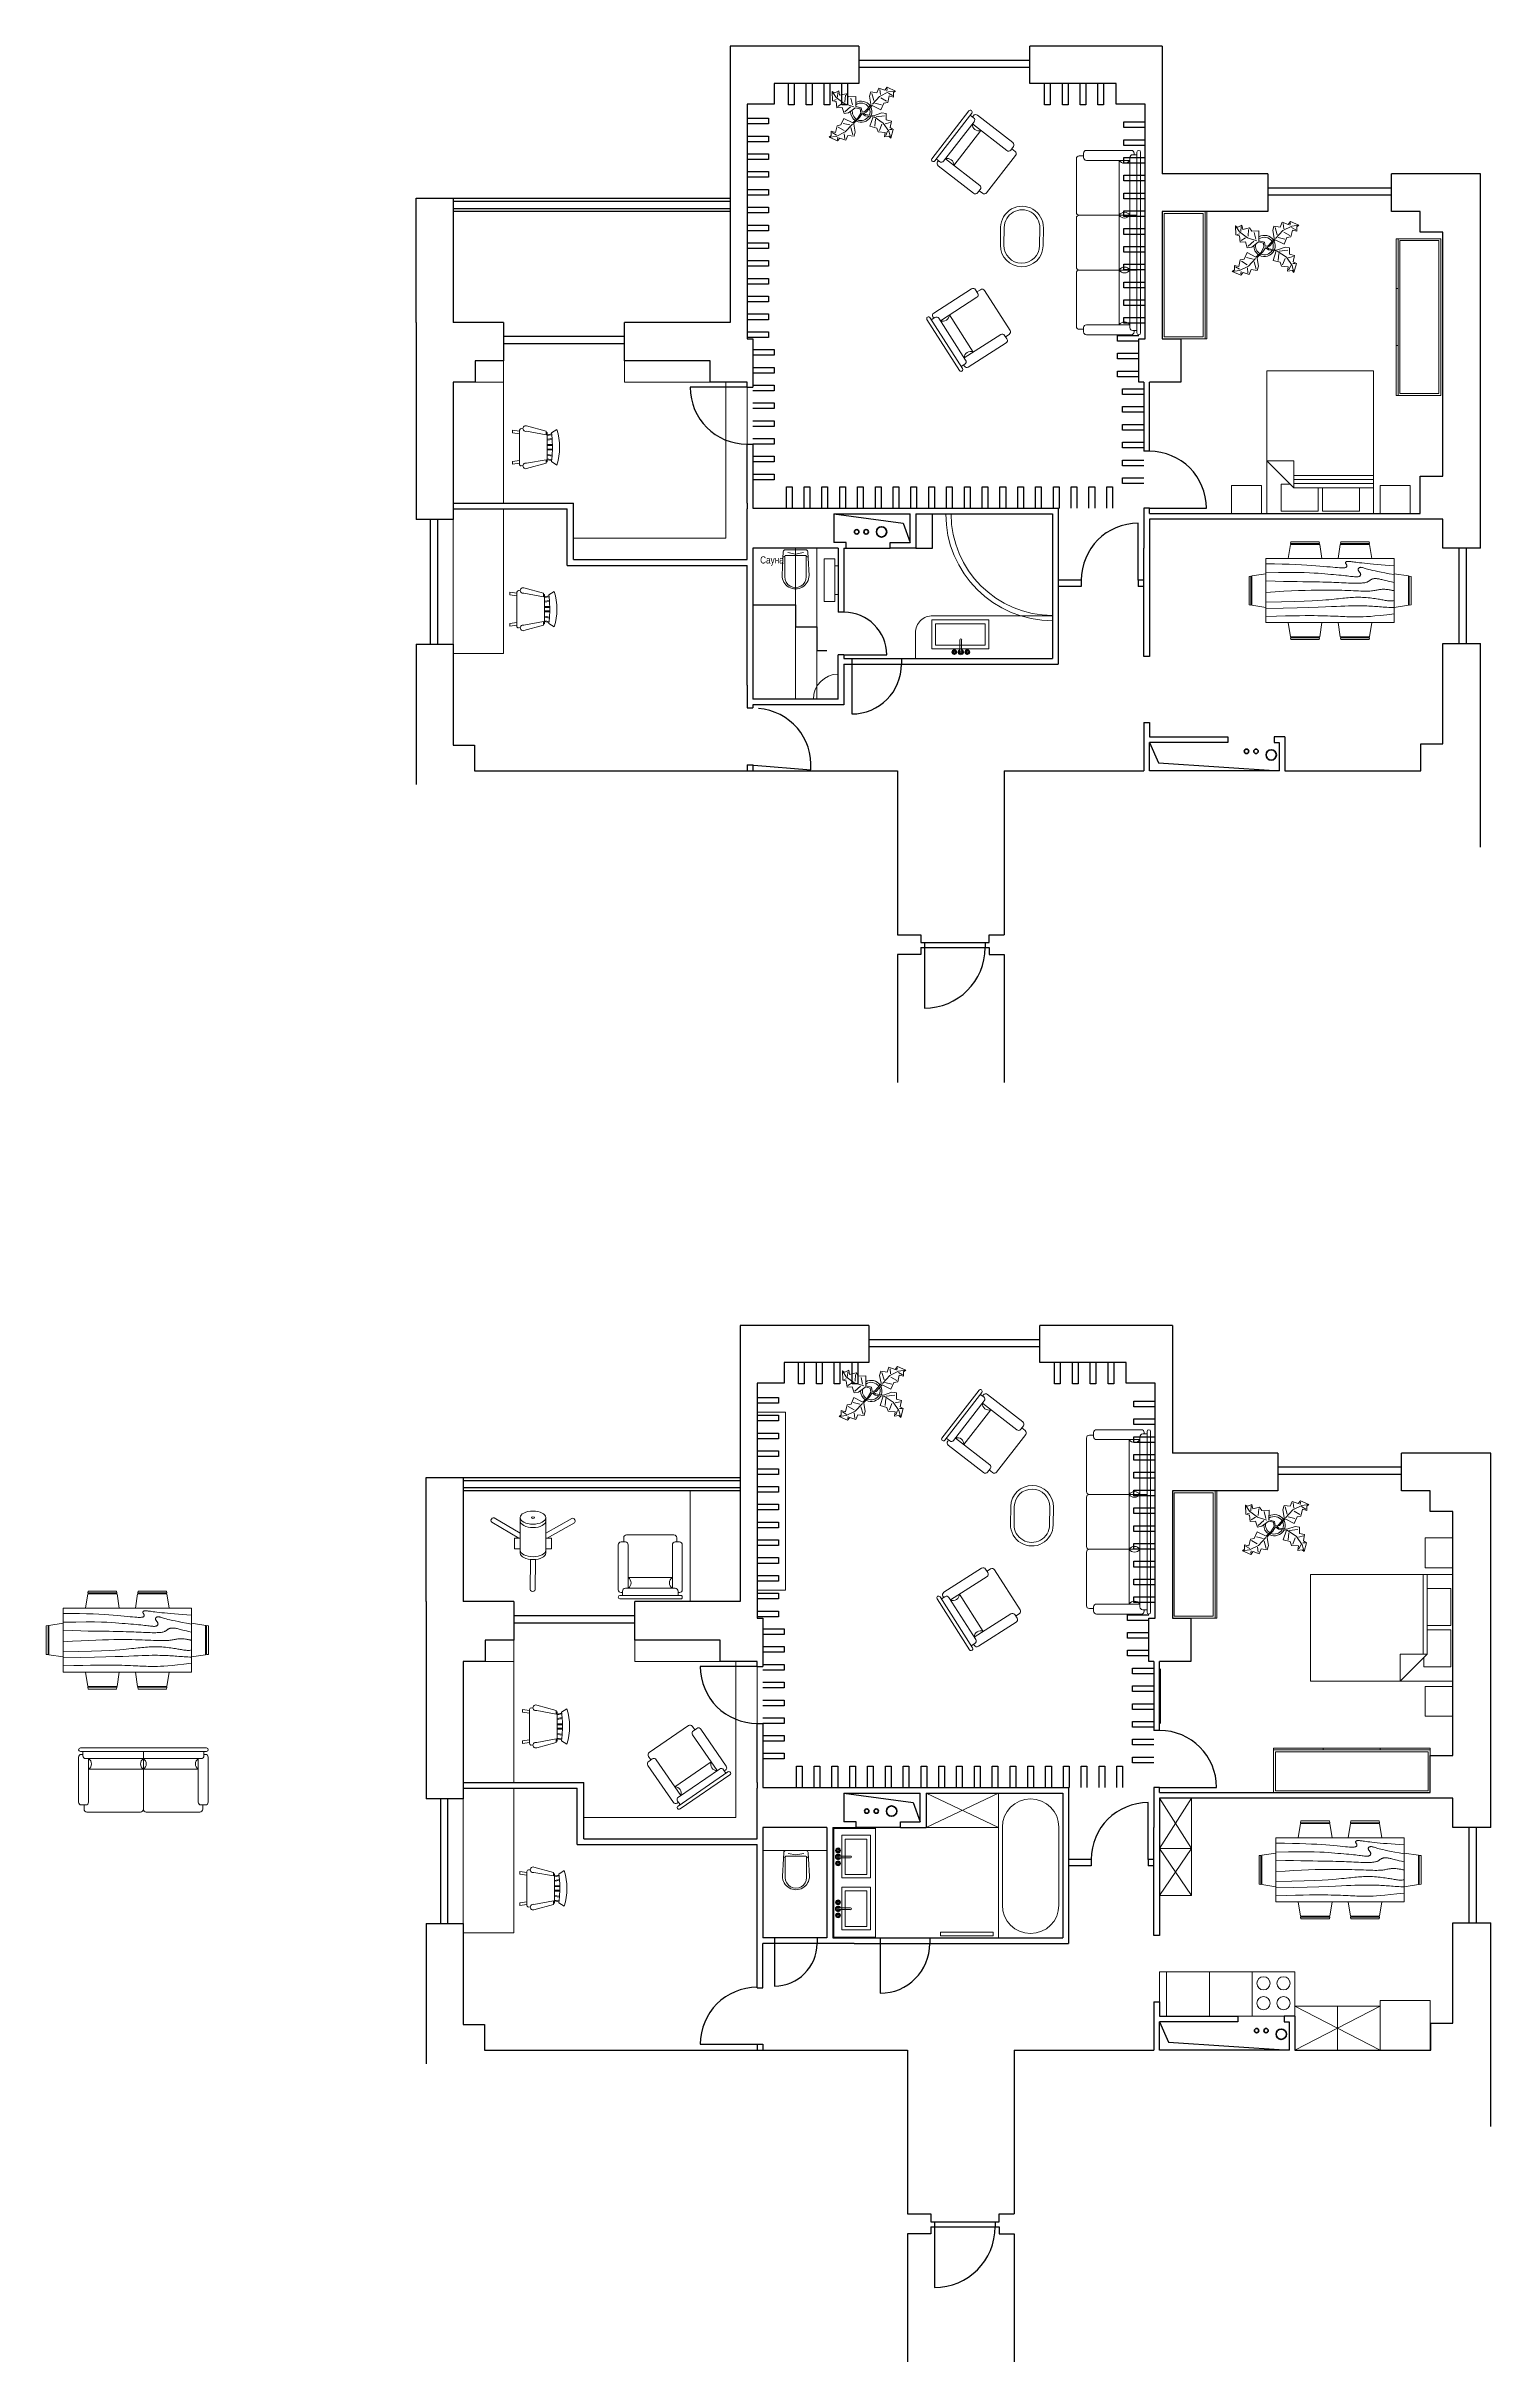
# Model space of a CAD drawing. Header units: inches. Extents: x -1596095 to 1052762, y -907497 to 506843.
# Drawn here: x -271949 to -251667, y -392476 to -359948 of the extents above; entities that cross this region are included whole.
import ezdxf

# ---------------------------------------------------------------- set-up
doc = ezdxf.new("R2010")
doc.units = ezdxf.units.IN
doc.header["$LTSCALE"] = 25
doc.header["$MEASUREMENT"] = 0
doc.linetypes.add('K1', pattern=[0.1875, 0.125, -0.0625])
for name, color, linetype in [('LAYER_1', 7, 'Continuous'), ('Двери', 7, 'Continuous'), ('Потолки', 154, 'Continuous'), ('Сантехника', 94, 'Continuous')]:
    doc.layers.add(name, color=color, linetype=linetype)
for name, color, linetype, lineweight in [('SANITARI', 7, 'Continuous', 9), ('МЕБЕЛЬ', 5, 'Continuous', 9), ('Названия', 7, 'Continuous', 30), ('Размеры', 1, 'Continuous', 9), ('Стены', 7, 'Continuous', 30)]:
    doc.layers.add(name, color=color, linetype=linetype, lineweight=lineweight)
doc.layers.get('Размеры').off()
doc.styles.get("Standard").update_dxf_attribs({"font": 'ARIALN.TTF'})

msp = doc.modelspace()

# ---------------------------------------------------------------- texts
at = {"layer": 'Названия', "ltscale": 3, "insert": (-261925.2, -367113.7), "char_height": 100, "width": 884.071, "attachment_point": 1}
msp.add_mtext('Сауна', dxfattribs=at)

# ---------------------------------------------------------------- blocks, each defined once
blk = doc.blocks.new('Комплект мебели обеденный - 91 x 183 см')
at = {"linetype": 'Continuous'}
for p, q in [((-22, 27.5), (-22.1562, 26.50042)), ((-5.8416, 26.5), (-22.1534, 26.5)), ((-22, 27.5), (-6, 27.5)), ((-5.8437, 26.49966), (-6, 27.5)), ((6, 27.5), (5.8438, 26.50042)), ((22.1584, 26.5), (5.8466, 26.5)), ((6, 27.5), (22, 27.5)), ((22.1563, 26.49966), (22, 27.5)), ((36, 18), (-36, 18)), ((-36, 18), (-36, -18)), ((-22.2343, 26.00059), (-23.4847, 17.99762)), ((-22.2304, 26), (-5.7608, 26)), ((-4.5152, 17.99762), (-5.7655, 25.99926)), ((5.7657, 26.00059), (4.5153, 17.99762)), ((5.7696, 26), (22.2392, 26)), ((23.4848, 17.99762), (22.2345, 25.99926)), ((36, -18), (36, 18)), ((-45.5, 8), (-44.5004, 8.15617)), ((-45.5, 8), (-45.5, -8)), ((-44.5, -8.15843), (-44.5, 8.15338)), ((-44.0006, 8.23428), (-35.9976, 9.48474)), ((-44, 8.23041), (-44, -8.23915)), ((44.0006, 8.23428), (35.9976, 9.48474)), ((44, 8.23041), (44, -8.23915)), ((44.5, -8.15843), (44.5, 8.15338)), ((45.5, 8), (44.5005, 8.15617)), ((45.5, 8), (45.5, -8)), ((-44.4997, -8.15631), (-45.5, -8)), ((-35.9976, -9.48476), (-43.9993, -8.2345)), ((35.9976, -9.48476), (43.9993, -8.2345)), ((44.4997, -8.15631), (45.5, -8)), ((-36, -18), (36, -18)), ((-22.2343, -26.0006), (-23.4847, -17.99762)), ((-22.2304, -26), (-5.7608, -26)), ((-4.5152, -17.99762), (-5.7655, -25.99928)), ((5.7657, -26.0006), (4.5153, -17.99762)), ((5.7696, -26), (22.2392, -26)), ((23.4848, -17.99762), (22.2345, -25.99928)), ((-22, -27.5), (-22.1562, -26.50044)), ((-5.8416, -26.5), (-22.1534, -26.5)), ((-22, -27.5), (-6, -27.5)), ((-5.8437, -26.49967), (-6, -27.5)), ((6, -27.5), (5.8438, -26.50044)), ((22.1584, -26.5), (5.8466, -26.5)), ((6, -27.5), (22, -27.5)), ((22.1563, -26.49967), (22, -27.5))]:
    blk.add_line(p, q, dxfattribs=at)
for points in [[(-36, 15), (-31.1772, 14.97754), (-26.8079, 14.91406), (-22.8538, 14.81543), (-19.276, 14.6875), (-16.0362, 14.53613), (-13.0957, 14.36718), (-10.4159, 14.18652), (-7.9583, 14), (-5.6904, 13.81315), (-3.6035, 13.63021), (-1.6954, 13.45508), (0.0365, 13.29166), (1.5945, 13.14388), (2.9811, 13.01562), (4.1988, 12.9108), (5.25, 12.83333), (6.1393, 12.78613), (6.8802, 12.76823), (7.4883, 12.77767), (7.9792, 12.8125), (8.3685, 12.87077), (8.6719, 12.95052), (8.9049, 13.0498), (9.0833, 13.16666), (9.2205, 13.29899), (9.3216, 13.44401), (9.3895, 13.59879), (9.4271, 13.76041), (9.4373, 13.92594), (9.4232, 14.09245), (9.3875, 14.257), (9.3333, 14.41666), (9.2638, 14.56917), (9.1836, 14.71484), (9.0975, 14.85465), (9.0104, 14.98958), (8.9272, 15.1206), (8.8529, 15.2487), (8.7922, 15.37483), (8.75, 15.5), (8.7305, 15.62467), (8.7344, 15.74739), (8.7617, 15.86621), (8.8125, 15.97916), (8.8867, 16.08431), (8.9844, 16.17968), (9.1055, 16.26334), (9.25, 16.33333), (9.4189, 16.38802), (9.6172, 16.42708), (9.8506, 16.45052), (10.125, 16.45833), (10.4463, 16.45052), (10.8203, 16.42708), (11.2529, 16.38802), (11.75, 16.33333), (12.3184, 16.26318), (12.9694, 16.17838), (13.7151, 16.07991), (14.5677, 15.96875), (15.5395, 15.84586), (16.6426, 15.71224), (17.8893, 15.56884), (19.2917, 15.41666), (20.859, 15.25667), (22.5879, 15.08984), (24.4721, 14.91715), (26.5052, 14.73958), (28.6809, 14.5581), (30.9929, 14.3737), (33.4347, 14.18733), (36, 14)], [(-36, 10), (-28.9766, 10.14274), (-23.1725, 10.20442), (-18.4241, 10.19775), (-14.5677, 10.13541), (-11.4399, 10.03011), (-8.877, 9.89453), (-6.7154, 9.74137), (-4.7917, 9.58333), (-2.9698, 9.43082), (-1.2246, 9.28515), (0.4415, 9.14534), (2.026, 9.01041), (3.5266, 8.87939), (4.9408, 8.7513), (6.266, 8.62516), (7.5, 8.5), (8.6411, 8.37549), (9.6914, 8.2539), (10.6538, 8.13818), (11.5312, 8.03125), (12.3267, 7.93603), (13.043, 7.85547), (13.6831, 7.79248), (14.25, 7.75), (14.7471, 7.7303), (15.1797, 7.73307), (15.5537, 7.75732), (15.875, 7.80208), (16.1494, 7.86637), (16.3828, 7.94922), (16.5811, 8.04964), (16.75, 8.16666), (16.8944, 8.29915), (17.0143, 8.44531), (17.1089, 8.60319), (17.1771, 8.77083), (17.218, 8.94629), (17.2305, 9.1276), (17.2137, 9.31282), (17.1667, 9.5), (17.0895, 9.6875), (16.987, 9.875), (16.8649, 10.0625), (16.7292, 10.25), (16.5856, 10.4375), (16.4401, 10.625), (16.2985, 10.8125), (16.1667, 11), (16.05, 11.18733), (15.9518, 11.3737), (15.8752, 11.5581), (15.8229, 11.73958), (15.798, 11.91715), (15.8034, 12.08984), (15.842, 12.25667), (15.9167, 12.41666), (16.0295, 12.56836), (16.1784, 12.70833), (16.3605, 12.83268), (16.5729, 12.9375), (16.8127, 13.01888), (17.0768, 13.07291), (17.3625, 13.0957), (17.6667, 13.08333), (17.9894, 13.03312), (18.3418, 12.94726), (18.7382, 12.82918), (19.1927, 12.68229), (19.7195, 12.51001), (20.3327, 12.31575), (21.0465, 12.10294), (21.875, 11.875), (22.8357, 11.63354), (23.959, 11.37304), (25.2786, 11.08618), (26.8282, 10.76562), (28.6414, 10.40405), (30.752, 9.99414), (33.1936, 9.52856), (36, 9)], [(-36, 5.5), (-30.7157, 5.3348), (-26.069, 5.20963), (-21.9946, 5.11767), (-18.4271, 5.05208), (-15.3009, 5.00602), (-12.5508, 4.97265), (-10.1112, 4.94515), (-7.9167, 4.91666), (-5.909, 4.88167), (-4.0586, 4.83984), (-2.3429, 4.79215), (-0.7396, 4.73958), (0.7739, 4.6831), (2.22, 4.6237), (3.6213, 4.56233), (5, 4.5), (6.373, 4.43782), (7.7344, 4.3776), (9.0723, 4.32129), (10.375, 4.27083), (11.6309, 4.22819), (12.8281, 4.19531), (13.9551, 4.17415), (15, 4.16666), (15.954, 4.17448), (16.819, 4.19791), (17.6001, 4.23698), (18.3021, 4.29166), (18.9299, 4.36198), (19.4883, 4.44791), (19.9823, 4.54948), (20.4167, 4.66666), (20.7969, 4.79899), (21.1302, 4.94401), (21.4245, 5.09879), (21.6875, 5.26041), (21.9271, 5.42594), (22.1511, 5.59245), (22.3672, 5.757), (22.5834, 5.91666), (22.8065, 6.06868), (23.0404, 6.21093), (23.2879, 6.34147), (23.5521, 6.45833), (23.8358, 6.55957), (24.142, 6.64323), (24.4735, 6.70735), (24.8334, 6.75), (25.2235, 6.76969), (25.642, 6.76692), (26.0858, 6.74267), (26.5521, 6.69791), (27.0379, 6.63362), (27.5404, 6.55078), (28.0565, 6.45036), (28.5834, 6.33333), (29.1242, 6.19987), (29.7071, 6.04687), (30.3661, 5.87044), (31.1354, 5.66666), (32.0493, 5.43164), (33.142, 5.16146), (34.4475, 4.85221), (36, 4.5)], [(-36, -1), (-30.7915, -0.6591), (-26.0195, -0.38216), (-21.6519, -0.16284), (-17.6563, 0.00521), (-14.0005, 0.12833), (-10.6523, 0.21289), (-7.5796, 0.26522), (-4.75, 0.29166), (-2.134, 0.29793), (0.2878, 0.28711), (2.5317, 0.26163), (4.6146, 0.22396), (6.5529, 0.17651), (8.3633, 0.12174), (10.0623, 0.06209), (11.6667, 0), (13.1899, -0.06201), (14.6341, -0.1211), (15.9982, -0.17432), (17.2813, -0.21875), (18.4823, -0.25147), (19.6003, -0.26953), (20.6343, -0.27002), (21.5834, -0.25), (22.4481, -0.20768), (23.2357, -0.14584), (23.9549, -0.06836), (24.6146, 0.02083), (25.2235, 0.11784), (25.7904, 0.21875), (26.3241, 0.31966), (26.8334, 0.41666), (27.3265, 0.50618), (27.8099, 0.58593), (28.2894, 0.65397), (28.7709, 0.70833), (29.2601, 0.74707), (29.763, 0.76823), (30.2855, 0.76985), (30.8334, 0.75), (31.4088, 0.70784), (31.9994, 0.64713), (32.589, 0.57275), (33.1615, 0.48958), (33.7008, 0.4025), (34.1908, 0.3164), (34.6153, 0.23616), (34.9584, 0.16666), (35.2099, 0.11165), (35.3848, 0.07031), (35.504, 0.04069), (35.5886, 0.02083), (35.6594, 0.00879), (35.7377, 0.0026), (35.8442, 0.00032), (36, 0)], [(-36, -6.5), (-27.1843, -6.31267), (-20.084, -6.1263), (-14.469, -5.9419), (-10.1094, -5.76042), (-6.7752, -5.58285), (-4.2363, -5.41016), (-2.2629, -5.24333), (-0.625, -5.08334), (0.8708, -4.93099), (2.2715, -4.78646), (3.5872, -4.64974), (4.8281, -4.52084), (6.0046, -4.39974), (7.127, -4.28646), (8.2053, -4.18099), (9.25, -4.08334), (10.2705, -3.99382), (11.2734, -3.91407), (12.2647, -3.84603), (13.25, -3.79167), (14.2354, -3.75293), (15.2266, -3.73177), (16.2295, -3.73015), (17.25, -3.75), (18.2912, -3.79248), (19.3451, -3.85547), (20.4009, -3.93604), (21.4479, -4.03125), (22.4754, -4.13819), (23.4727, -4.25391), (24.4289, -4.37549), (25.3334, -4.5), (26.1785, -4.62492), (26.9694, -4.74935), (27.7145, -4.87281), (28.4219, -4.99479), (29.1, -5.11483), (29.7572, -5.23242), (30.4016, -5.34709), (31.0417, -5.45834), (31.6837, -5.56437), (32.3262, -5.65821), (32.9658, -5.73153), (33.599, -5.77604), (34.2224, -5.78345), (34.8327, -5.74545), (35.4264, -5.65373), (36, -5.5)], [(-36, -10), (-26.4022, -9.81299), (-18.4675, -9.62891), (-11.9839, -9.45069), (-6.7396, -9.28125), (-2.5226, -9.12354), (0.8789, -8.98047), (3.6769, -8.85498), (6.0833, -8.75), (8.2767, -8.66765), (10.3021, -8.60677), (12.1712, -8.56543), (13.8958, -8.54167), (15.4876, -8.53353), (16.9583, -8.53907), (18.3197, -8.55632), (19.5834, -8.58334), (20.7616, -8.61841), (21.8685, -8.66081), (22.9188, -8.71004), (23.9271, -8.76563), (24.9081, -8.82707), (25.8763, -8.89388), (26.8465, -8.96558), (27.8334, -9.04167), (28.8474, -9.12118), (29.8828, -9.20117), (30.93, -9.27824), (31.9792, -9.34896), (33.0205, -9.40991), (34.0443, -9.45768), (35.0407, -9.48885), (36, -9.5)], [(-36, -14.5), (-30.0881, -14.33513), (-25.0332, -14.21224), (-20.7312, -14.12647), (-17.0781, -14.07292), (-13.97, -14.04671), (-11.3027, -14.04297), (-8.9724, -14.05681), (-6.875, -14.08334), (-4.9224, -14.11833), (-3.0905, -14.16016), (-1.3709, -14.20785), (0.2448, -14.26042), (1.7647, -14.3169), (3.1973, -14.3763), (4.5507, -14.43767), (5.8333, -14.5), (7.0554, -14.5621), (8.235, -14.62175), (9.3922, -14.67652), (10.5469, -14.72396), (11.7192, -14.76164), (12.929, -14.78711), (14.1965, -14.79794), (15.5417, -14.79167), (16.9933, -14.76424), (18.6152, -14.70508), (20.4804, -14.60197), (22.6615, -14.44271), (25.2312, -14.21509), (28.2624, -13.9069), (31.8277, -13.50594), (36, -13)]]:
    blk.add_lwpolyline(points, dxfattribs=at)
blk = doc.blocks.new('POLTRONANINO')
at = {"layer": 'МЕБЕЛЬ'}
for p, q in [((-450, 130), (-450, 760)), ((-410, 800), (-350, 800)), ((-373, 860), (-373, 800)), ((-333, 900), (333, 900)), ((-310, 760), (-310, 150)), ((310, 760), (310, 150)), ((410, 800), (350, 800)), ((373, 860), (373, 800)), ((450, 130), (450, 760)), ((425, 50), (-425, 50)), ((425, 0), (-425, 0)), ((-410, 90), (-390, 90)), ((-390, 50), (-390, 110)), ((-350, 150), (350, 150)), ((310, 300), (-310, 300)), ((390, 50), (390, 110)), ((410, 90), (390, 90))]:
    blk.add_line(p, q, dxfattribs=at)
for centre, radius, start, end in [((-410, 760), 40, 90, 180), ((-333, 860), 40, 90, 180), ((-350, 760), 40, 0, 90), ((350, 760), 40, 90, 180), ((333, 860), 40, 0, 90), ((410, 760), 40, 0, 90), ((-410, 130), 40, 180, 270), ((-425, 25), 25, 90, 270), ((-350, 110), 40, 90, 180), ((-360, 225), 90.3, 303.855, 56.145), ((360, 225), 90.3, 123.855, 236.145), ((350, 110), 40, 0, 90), ((410, 130), 40, 270, 0), ((425, 25), 25, 270, 90)]:
    blk.add_arc(centre, radius, start, end, dxfattribs=at)
blk = doc.blocks.new('A$C095D140C')
at = {"layer": 'МЕБЕЛЬ', "linetype": 'Continuous'}
for p, q in [((0, 550), (0, 300)), ((50, 550), (50, 300)), ((550, 550), (550, 300)), ((600, 550), (600, 300))]:
    blk.add_line(p, q, dxfattribs=at)
at = {"layer": 'МЕБЕЛЬ'}
for centre, radius, start, end in [((300, 550), 300, 0, 180), ((300, 550), 250, 0, 180), ((300, 300), 300, 180, 0), ((300, 300), 250, 180, 0)]:
    blk.add_arc(centre, radius, start, end, dxfattribs=at)
blk = doc.blocks.new('444')
at = {"layer": 'SANITARI'}
for p, q in [((-60, -142), (-60, 142)), ((-32, 172), (58, 177)), ((0, 0), (-20, 110)), ((-20, -110), (0, 0)), ((20, -140), (20, 140)), ((30, 150), (320, 150)), ((58, 177), (300, 190)), ((-32, -172), (58, -177)), ((30, -150), (320, -150)), ((58, -177), (300, -190))]:
    blk.add_line(p, q, dxfattribs=at)
for centre, radius, start, end in [((-30, 142), 30, 93.1798, 180), ((30, 140), 10, 90, 180), ((60, 147), 30, 93.1798, 173.5317), ((300, 0), 190, 270, 90), ((320, 0), 150, 270, 90), ((-30, -142), 30, 180, 266.8202), ((30, -140), 10, 180, 270), ((60, -147), 30, 186.4683, 266.8202)]:
    blk.add_arc(centre, radius, start, end, dxfattribs=at)
blk = doc.blocks.new('A$C2E6314C3')
at = {"layer": 'МЕБЕЛЬ'}
for p, q in [((0, 1720), (0, 2473)), ((40, 2513), (100, 2513)), ((40, 2513), (100, 2513)), ((100, 2550), (100, 2490)), ((770, 2590), (140, 2590)), ((140, 2450), (750, 2450)), ((140, 2450), (750, 2450)), ((750, 2450), (140, 2450)), ((600, 2450), (600, 140)), ((750, 100), (750, 2490)), ((850, 2530), (790, 2530)), ((810, 2550), (810, 2530)), ((850, 2565), (850, 25)), ((900, 2565), (900, 25)), ((0, 950), (0, 1640)), ((850, 1680), (40, 1680)), ((140, 1680), (750, 1680)), ((0, 870), (0, 117)), ((850, 910), (40, 910)), ((40, 77), (100, 77)), ((100, 40), (100, 100)), ((140, 140), (750, 140)), ((850, 60), (790, 60)), ((810, 40), (810, 60)), ((770, 0), (140, 0))]:
    blk.add_line(p, q, dxfattribs=at)
for centre, radius, start, end in [((40, 2473), 40, 90, 180), ((40, 2473), 40, 90, 180), ((140, 2550), 40, 90, 180), ((140, 2490), 40, 180, 270), ((140, 2490), 40, 180, 270), ((675, 2500), 90.3, 213.855, 326.145), ((790, 2490), 40, 90, 180), ((770, 2550), 40, 0, 90), ((875, 2565), 25, 0, 180), ((40, 1720), 40, 180, 270), ((40, 1640), 40, 90, 180), ((675, 1630), 90.3, 33.855, 146.145), ((675, 1730), 90.3, 213.855, 326.145), ((40, 950), 40, 180, 270), ((40, 870), 40, 90, 180), ((675, 860), 90.3, 33.855, 146.145), ((675, 960), 90.3, 213.855, 326.145), ((40, 117), 40, 180, 270), ((140, 100), 40, 90, 180), ((140, 40), 40, 180, 270), ((675, 90), 90.3, 33.855, 146.145), ((790, 100), 40, 180, 270), ((770, 40), 40, 270, 0), ((875, 25), 25, 180, 0)]:
    blk.add_arc(centre, radius, start, end, dxfattribs=at)
blk = doc.blocks.new('Кровать двуспальная')
at = {"linetype": 'Continuous'}
for p, q in [((0, -80.00003), (0, 0)), ((0, 0), (59.99999, 0)), ((59.99999, 0), (59.99999, -80.00003)), ((7.99999, -1.2), (28.79998, -1.2)), ((7.99999, -14.4), (7.99999, -1.2)), ((28.79998, -1.2), (28.79998, -14.4)), ((31.19999, -1.2), (51.99999, -1.2)), ((31.19999, -14.4), (31.19999, -1.2)), ((51.99999, -1.2), (51.99999, -16.4)), ((0, -14.4), (44.8, -14.4)), ((44.8, -16.8), (0, -16.8)), ((59.99999, -29.6), (44.8, -14.4)), ((44.8, -14.4), (44.8, -29.6)), ((51.99999, -16.4), (46.79936, -16.4)), ((44.8, -29.6), (59.99999, -29.6)), ((59.99999, -80.00003), (0, -80.00003))]:
    blk.add_line(p, q, dxfattribs=at)
blk = doc.blocks.new('Растение')
at = {"linetype": 'Continuous'}
for p, q in [((8.8871, 10.7908), (9.9809, 13.4933)), ((9.9809, 13.4933), (13.3837, 12.301)), ((13.3837, 12.301), (14.68, 13.9039)), ((14.5816, 13.2037), (14.3848, 11.8033)), ((14.68, 13.9039), (19.3848, 11.8146)), ((-16.2005, 11.4774), (-13.9899, 8.1064)), ((-16.2005, 11.4774), (-14.8639, 10.7964)), ((-16.0159, 6.3329), (-16.2005, 11.4774)), ((-14.0069, 5.8704), (-16.0159, 6.3329)), ((-15.3434, 6.5514), (-13.9984, 6.9884)), ((-14.8639, 10.7964), (-12.6195, 11.8975)), ((-13.5868, 2.2894), (-14.0069, 5.8704)), ((-13.9899, 8.1064), (-9.5434, 4.7185)), ((-10.6784, 2.491), (-13.5868, 2.2894)), ((-13.3174, 8.325), (-13.0735, 11.0065)), ((-13.1329, 3.1804), (-10.6614, 4.727)), ((-12.6195, 11.8975), (-12.1909, 9.4345)), ((-12.1909, 9.4345), (-8.3829, 10.3)), ((-9.5858, -0.8715), (-10.6784, 2.491)), ((-9.5434, 4.7185), (-4.1917, 2.9888)), ((-9.1318, 0.0195), (-5.9793, 2.9025)), ((-8.8369, 9.409), (-9.0894, 5.6095)), ((-8.3829, 10.3), (-7.0549, 8.501)), ((-7.1228, -0.443), (-3.5248, 2.2131)), ((-7.0549, 8.501), (-3.0284, 8.6941)), ((-4.8529, 4.012), (-5.7184, 7.82)), ((-3.5248, 2.2131), (-3.3011, 2.4355)), ((-3.3011, 2.4355), (-0.5306, 1.7947)), ((-3.0284, 8.6941), (-3.0709, 3.1041)), ((-3.0709, 3.1041), (0.0797, 2.3163)), ((-0.5306, 1.7947), (-0.2255, -0.5527)), ((-0.5306, 1.7947), (-0.5306, 1.7947)), ((0.0797, 2.3163), (0.4866, -0.031)), ((0.4866, -0.031), (2.1141, 0.2298)), ((2.1141, 0.2298), (5.4346, 3.9146)), ((6.1032, 3.6844), (2.8262, -0.031)), ((4.6914, 8.8812), (5.3859, 11.2828)), ((4.6914, 8.8812), (5.5014, 4.4831)), ((5.3859, 11.2828), (8.8871, 10.7908)), ((5.4346, 3.9146), (5.5014, 4.4831)), ((5.9878, 10.4842), (7.1971, 6.3869)), ((11.1089, 1.1958), (6.1032, 3.6844)), ((10.3916, 8.7942), (6.2847, 4.4028)), ((7.7005, 4.8881), (11.5025, 3.9967)), ((15.3859, 11.3055), (10.3916, 8.7942)), ((10.5828, 12.6946), (10.8893, 9.7953)), ((14.2977, 6.1031), (10.9934, 7.9956)), ((12.7005, 4.8994), (11.1089, 1.1958)), ((14.8995, 5.3044), (12.7005, 4.8994)), ((15.7909, 9.1065), (14.8995, 5.3044)), ((15.2875, 10.6053), (17.5907, 9.2105)), ((19.3848, 11.8146), (15.3859, 11.3055)), ((18.1925, 8.4119), (15.7909, 9.1065)), ((19.3848, 11.8146), (18.1868, 10.9119)), ((18.1868, 10.9119), (18.1925, 8.4119)), ((-16.8157, -10.7754), (-14.4141, -11.4699)), ((-16.8101, -13.2754), (-16.8157, -10.7754)), ((-13.9107, -12.9688), (-16.2139, -11.574)), ((-14.4141, -11.4699), (-13.5228, -7.6679)), ((-14.0091, -13.669), (-9.0148, -11.1577)), ((-13.5228, -7.6679), (-11.3237, -7.2629)), ((-12.921, -8.4665), (-9.6166, -10.359)), ((-11.3237, -7.2629), (-9.7321, -3.5593)), ((-6.3237, -7.2516), (-10.1257, -6.3602)), ((-9.7321, -3.5593), (-4.7264, -6.0479)), ((-7.1228, -0.443), (-9.5858, -0.8715)), ((-9.206, -15.0581), (-9.5126, -12.1588)), ((-9.0148, -11.1577), (-4.9047, -6.8122)), ((-4.611, -12.8477), (-5.8203, -8.7504)), ((-2.019, -3.6148), (-4.7264, -6.0479)), ((-4.1246, -6.8466), (-4.0579, -6.2781)), ((-3.3146, -11.2447), (-4.1246, -6.8466)), ((-4.0579, -6.2781), (-0.9375, -3.1608)), ((-3.3146, -11.2447), (-4.0092, -13.6463)), ((-2.019, -3.6148), (-0.2255, -0.5527)), ((-0.9375, -3.1608), (0.5883, -0.8135)), ((0.5883, -0.8135), (2.2447, -2.0916)), ((2.8262, -0.031), (1.3003, -0.5527)), ((1.3003, -0.5527), (2.4193, -1.4655)), ((2.2447, -2.0916), (6.7108, -2.6626)), ((2.4193, -1.4655), (6.895, -2.1175)), ((4.943, -7.9659), (6.7108, -2.6626)), ((8.8321, -9.0266), (4.943, -7.9659)), ((11.6605, -0.5413), (6.895, -2.1175)), ((12.3677, -6.1981), (7.219, -2.6772)), ((8.125, -4.0768), (7.7715, -7.9659)), ((8.3544, -2.7453), (13.1973, -2.1704)), ((9.5392, -11.1479), (8.8321, -9.0266)), ((13.4283, -11.5015), (9.5392, -11.1479)), ((10.2463, -10.4408), (11.6605, -6.9053)), ((11.6605, -0.5413), (14.1354, -0.8948)), ((15.5496, -10.7943), (12.3677, -6.1981)), ((13.0748, -13.9763), (13.4283, -11.5015)), ((16.2567, -5.8446), (13.4283, -6.5517)), ((14.8425, -10.7943), (13.7819, -13.2692)), ((14.1354, -0.8948), (14.1354, -4.4304)), ((14.1354, -4.4304), (16.9638, -5.1375)), ((16.6103, -14.6834), (15.5496, -10.7943)), ((17.3174, -9.7337), (15.9032, -9.7337)), ((16.9638, -5.1375), (16.2567, -8.673)), ((16.2567, -8.673), (18.0245, -9.7337)), ((18.0245, -9.7337), (16.6103, -14.6834)), ((-18.008, -14.1781), (-16.8101, -13.2754)), ((-18.008, -14.1781), (-14.0091, -13.669)), ((-13.3032, -16.2674), (-18.008, -14.1781)), ((-12.0069, -14.6645), (-13.3032, -16.2674)), ((-13.2048, -15.5672), (-13.008, -14.1668)), ((-8.6042, -15.8568), (-12.0069, -14.6645)), ((-7.5103, -13.1543), (-8.6042, -15.8568)), ((-4.0092, -13.6463), (-7.5103, -13.1543)), ((15.5496, -13.6228), (13.0748, -13.9763)), ((16.6103, -14.6834), (15.5496, -13.6228))]:
    blk.add_line(p, q, dxfattribs=at)
for centre, radius, start, end in [((0.0308, 0.1664), 6, 178.6147, 235.1169), ((0.0308, 0.1664), 5, 168.1647, 238.6725), ((0, 0), 6.1275, 34.37569, 120.1028), ((-0.0601, -0.2075), 5.2461, 33.82192, 124.9414), ((-0.2664, 0.1682), 5.2775, 338.4094, 20.03007), ((-0.098, 0.1364), 6.1288, 341.2017, 26.09184), ((-0.0234, 0.3825), 6.1492, 242.5812, 331.2714), ((-0.1102, 0.4886), 5.2883, 247.3711, 327.472)]:
    blk.add_arc(centre, radius, start, end, dxfattribs=at)
blk = doc.blocks.new('Кресло-качалка')
at = {"linetype": 'Continuous'}
for p, q in [((-9, -7.5), (-12, -18.49999)), ((-8, -4.5), (-10, -1.5)), ((-7, -7.5), (-9, -7.5)), ((-9, -18.49999), (-7, -7.5)), ((-8.23428, -6.99939), (-8.3093, -7.47958)), ((-8.23041, -7), (8.23915, -7)), ((-7.5, -4.5), (-7, -7)), ((-6.5, -7), (-7.02225, -4.43)), ((-4.5, -7), (-4.96674, -4.19951)), ((-4, -7), (-4.40532, -4.16272)), ((-1.5, -4.05012), (-1.5, -7)), ((-1, -7), (-1, -4.05012)), ((1, -7), (1, -4.04655)), ((1.5, -4.05012), (1.5, -7)), ((4, -7), (4.40187, -4.18694)), ((4.5, -7), (4.96761, -4.19437)), ((6.5, -7), (7, -4.4057)), ((7.5, -4.5), (7, -7)), ((7, -7.5), (9, -7.5)), ((9, -18.49999), (7, -7.5)), ((8, -4.5), (10, -1.5)), ((8.31071, -7.48854), (8.23449, -7.00073)), ((9, -7.5), (12, -18.49999)), ((-10.36644, -20.64523), (-10.5, -21.49999)), ((-9, -22.49999), (-9.5, -26.49999)), ((0, -22.49999), (-9.5, -22.49999)), ((-8, -26.49999), (-7.5, -22.49999)), ((0, -22.49999), (9.5, -22.49999)), ((8, -26.49999), (7.5, -22.49999)), ((9, -22.49999), (9.5, -26.49999)), ((10.5, -21.49999), (10.3575, -20.58798)), ((-9.5, -26.49999), (-8, -26.49999)), ((9.5, -26.49999), (8, -26.49999))]:
    blk.add_line(p, q, dxfattribs=at)
for centre, radius, start, end in [((0, -34.08333), 34.08333, 72.93847, 107.0615), ((0, -68.25004), 64.25, 93.92211, 97.15267), ((0, -68.25004), 64.25, 82.84733, 93.92211), ((-10.5, -18.99999), 1.58114, 161.5651, 18.43495), ((-9.5, -21.49999), 1, 180, 270), ((10.5, -18.99999), 1.58114, 161.5651, 18.43495), ((9.5, -21.49999), 1, 270, 0)]:
    blk.add_arc(centre, radius, start, end, dxfattribs=at)
blk = doc.blocks.new('A$C5B165589')
at = {"layer": 'Потолки', "ltscale": 3}
for p, q in [((0, 80), (300, 80)), ((300, 0), (0, 0)), ((300, 80), (300, 0))]:
    blk.add_line(p, q, dxfattribs=at)
blk = doc.blocks.new('A$C293D126A')
at = {"layer": 'Потолки', "ltscale": 3}
for p, q in [((0, 80), (300, 80)), ((300, 0), (0, 0)), ((300, 80), (300, 0))]:
    blk.add_line(p, q, dxfattribs=at)
blk = doc.blocks.new('A$C61B46C52')
at = {"layer": 'Потолки', "ltscale": 3}
for p, q in [((0, 80), (300, 80)), ((300, 0), (0, 0)), ((300, 80), (300, 0))]:
    blk.add_line(p, q, dxfattribs=at)
blk = doc.blocks.new('A$C583651C1')
at = {"layer": 'Потолки', "ltscale": 3}
for p, q in [((0, 80), (300, 80)), ((300, 0), (0, 0)), ((300, 80), (300, 0))]:
    blk.add_line(p, q, dxfattribs=at)
blk = doc.blocks.new('A$C548966C3')
at = {"layer": 'Потолки', "ltscale": 3}
for p, q in [((0, 80), (300, 80)), ((300, 0), (0, 0)), ((300, 80), (300, 0))]:
    blk.add_line(p, q, dxfattribs=at)
for name, p in [('A$C5B165589', (0, -250)), ('A$C293D126A', (0, -500)), ('A$C61B46C52', (0, -750)), ('A$C583651C1', (0, -1000))]:
    blk.add_blockref(name, p, dxfattribs=at)
blk = doc.blocks.new('_ArchTick')
at = {"color": 0, "linetype": 'ByBlock', "const_width": 0.15}
blk.add_lwpolyline([(-0.5, -0.5), (0.5, 0.5)], dxfattribs=at)
blk = doc.blocks.new('A$C30664437')
for p, q in [((-103, 3), (-109, 3)), ((-94, 12), (-94, 19)), ((-88, 12), (-88, 19)), ((-79, 3), (-72, 3)), ((-12, 22), (-12, 174)), ((12, 174), (12, 22)), ((79, 3), (72, 3)), ((88, 12), (88, 19)), ((94, 12), (94, 19)), ((103, 3), (109, 3)), ((-103, -3), (-109, -3)), ((-94, -12), (-94, -19)), ((-88, -12), (-88, -19)), ((-79, -3), (-72, -3)), ((79, -3), (72, -3)), ((88, -12), (88, -19)), ((94, -12), (94, -19)), ((103, -3), (109, -3))]:
    blk.add_line(p, q)
for centre, radius in [((-91, 0), 34.4), ((-116, 0), 6.99), ((-91, 0), 12.5), ((-91, 25), 6.99), ((-66, 0), 6.99), ((0, 0), 12.5), ((91, 0), 34.4), ((66, 0), 6.99), ((91, 0), 12.5), ((91, 25), 6.99), ((116, 0), 6.99), ((-91, -25), 6.99), ((91, -25), 6.99)]:
    blk.add_circle(centre, radius)
for centre, radius, start, end in [((-91, 0), 25, 106.0953, 163.7658), ((-91, 0), 25, 15.9116, 73.88), ((0, 0), 37.5, 109.6397, 70.3486), ((0, 0), 25, 120.2446, 59.6569), ((0, 174), 12.5, 0, 180), ((91, 0), 25, 105.9211, 163.5587), ((91, 0), 25, 15.7907, 74.7593), ((-91, 0), 25, 195.7907, 254.7593), ((-91, 0), 25, 285.9211, 343.5587), ((91, 0), 25, 195.9116, 253.88), ((91, 0), 25, 286.0953, 343.7658)]:
    blk.add_arc(centre, radius, start, end)
at = {"layer": 'МЕБЕЛЬ', "ltscale": 3, "xscale": 0.03937007873901166, "yscale": 0.03937007873901166, "zscale": 0.03937007873901166}
blk.add_blockref('_ArchTick', (13, 22), dxfattribs=at)
blk = doc.blocks.new('A$C08470E14')
at = {"layer": 'МЕБЕЛЬ', "ltscale": 3}
for points in [[(600, -404), (0, -404), (0, 0), (600, 0)], [(547, -351), (47, -351), (47, -49), (547, -49)]]:
    blk.add_lwpolyline(points, close=True, dxfattribs=at)
at = {"layer": 'МЕБЕЛЬ', "ltscale": 3, "rotation": 180}
blk.add_blockref('A$C30664437', (296, 52), dxfattribs=at)
blk = doc.blocks.new('A$C27866716')
at = {"layer": 'МЕБЕЛЬ', "ltscale": 3}
for points in [[(600, -404), (0, -404), (0, 0), (600, 0)], [(547, -351), (47, -351), (47, -49), (547, -49)]]:
    blk.add_lwpolyline(points, close=True, dxfattribs=at)
at = {"layer": 'МЕБЕЛЬ', "ltscale": 3, "rotation": 180}
blk.add_blockref('A$C30664437', (296, 52), dxfattribs=at)
blk = doc.blocks.new('A$C41B24838')
at = {"layer": 'МЕБЕЛЬ', "ltscale": 3}
for p, q in [((0, 0), (700, 0)), ((700, 0), (700, -27)), ((2200, 0), (1500, 0)), ((1500, 0), (1500, -27))]:
    blk.add_line(p, q, dxfattribs=at)
for points in [[(0, -27), (2200, -27), (2200, 0), (0, 0)], [(0, -27), (2200, -27), (2200, -627), (0, -627)], [(28, -54), (2174, -54), (2174, -601), (28, -601)]]:
    blk.add_lwpolyline(points, close=True, dxfattribs=at)
blk = doc.blocks.new('A$C7FC345A6')
at = {"layer": 'МЕБЕЛЬ'}
for p, q in [((-910, 170), (-910, -460)), ((-885, 300), (885, 300)), ((-885, 250), (885, 250)), ((-870, 210), (-850, 210)), ((-850, 250), (-850, 190)), ((810, 150), (-810, 150)), ((-770, -460), (-770, 150)), ((-770, -460), (-770, 150)), ((-770, 150), (-770, -460)), ((0, 250), (0, -560)), ((0, 250), (0, -560)), ((0, -460), (0, 150)), ((770, -460), (770, 150)), ((850, 250), (850, 190)), ((870, 210), (850, 210)), ((910, 170), (910, -460)), ((-770, 0), (770, 0)), ((-870, -500), (-810, -500)), ((-833, -560), (-833, -500)), ((-833, -560), (-833, -500)), ((-40, -600), (-793, -600)), ((-40, -600), (-730, -600)), ((40, -600), (793, -600)), ((870, -500), (810, -500)), ((833, -560), (833, -500))]:
    blk.add_line(p, q, dxfattribs=at)
for centre, radius, start, end in [((-885, 275), 25, 90, 270), ((-870, 170), 40, 90, 180), ((-810, 190), 40, 180, 270), ((-820, 75), 90.3, 303.855, 56.145), ((50, 75), 90.3, 123.855, 236.145), ((50, 75), 90.3, 123.855, 236.145), ((-50, 75), 90.3, 303.855, 56.145), ((-50, 75), 90.3, 303.855, 56.145), ((820, 75), 90.3, 123.855, 236.145), ((810, 190), 40, 270, 0), ((870, 170), 40, 0, 90), ((885, 275), 25, 270, 90), ((-870, -460), 40, 180, 270), ((-793, -560), 40, 180, 270), ((-793, -560), 40, 180, 270), ((-810, -460), 40, 270, 0), ((-810, -460), 40, 270, 0), ((-40, -560), 40, 270, 0), ((-40, -560), 40, 270, 0), ((40, -560), 40, 180, 270), ((40, -560), 40, 180, 270), ((810, -460), 40, 180, 270), ((793, -560), 40, 270, 0), ((870, -460), 40, 270, 0)]:
    blk.add_arc(centre, radius, start, end, dxfattribs=at)
blk = doc.blocks.new('A$C5360395C')
at = {"layer": 'МЕБЕЛЬ', "ltscale": 3}
blk.add_arc((0, 0), 1425, 180, 270, dxfattribs=at)
at = {"layer": 'Стены', "lineweight": 5, "ltscale": 3}
blk.add_arc((0, 0), 1500, 180, 270, dxfattribs=at)

# ---------------------------------------------------------------- linework, layer by layer
at = {"layer": 'Двери', "lineweight": 30, "ltscale": 3}
for p, q in [((-260748, -368498.2), (-260148, -368498.2)), ((-260639.5, -368628), (-260639.5, -369328))]:
    msp.add_line(p, q, dxfattribs=at)
at = {"layer": 'Двери', "color": 7, "lineweight": 30, "ltscale": 3}
for p, q in [((-261726, -386599.8), (-261726, -387199.8)), ((-260242, -386599.8), (-260242, -387299.8))]:
    msp.add_line(p, q, dxfattribs=at)
at = {"layer": 'Двери', "lineweight": 30, "ltscale": 3}
for centre, radius, start, end in [((-260748, -368498.2), 600, 0, 90), ((-260639.5, -368628), 700, 270, 0)]:
    msp.add_arc(centre, radius, start, end, dxfattribs=at)
at = {"layer": 'Двери', "color": 7, "lineweight": 30, "ltscale": 3}
for centre, radius in [((-261726, -386599.8), 600), ((-260242, -386599.8), 700)]:
    msp.add_arc(centre, radius, 270, 0, dxfattribs=at)
at = {"layer": 'МЕБЕЛЬ', "ltscale": 3}
for p, q in [((-255651.9, -362268.5), (-255651.9, -362968.5)), ((-255651.9, -364058), (-255651.9, -363768.5)), ((-253310.8, -365977.4), (-254430.8, -365977.4)), ((-253310.8, -366033.3), (-254430.8, -366033.3)), ((-253310.8, -366089.2), (-254430.8, -366089.2)), ((-261028, -367148.2), (-261028, -367148.2)), ((-260828, -367298.2), (-260828, -366998.2)), ((-260828, -366998.2), (-260828, -367298.2)), ((-260878, -367248.2), (-260878, -367248.2)), ((-260878, -367648.2), (-260878, -367648.2)), ((-260878, -367748.2), (-260878, -367748.2)), ((-260828, -367748.2), (-260828, -367748.2)), ((-259744.2, -368548), (-259744.2, -368186.8)), ((-259505.3, -367948), (-257818.4, -367948)), ((-262028, -369118.2), (-261428, -369118.2))]:
    msp.add_line(p, q, dxfattribs=at)
at = {"layer": 'МЕБЕЛЬ', "color": 5, "ltscale": 3}
for p, q in [((-265927, -364667.2), (-265527.4, -364667.2)), ((-261428, -369118.2), (-261428, -366998.2)), ((-261128, -369118.2), (-261128, -366998.2)), ((-260878, -367148.2), (-261028, -367148.2)), ((-261028, -367148.2), (-261028, -367748.2)), ((-260878, -367748.2), (-260878, -367148.2)), ((-260878, -367148.2), (-260878, -367248.2)), ((-260878, -367248.2), (-260828, -367248.2)), ((-261028, -367748.2), (-260878, -367748.2)), ((-260878, -367748.2), (-260878, -367648.2)), ((-260878, -367648.2), (-260828, -367648.2))]:
    msp.add_line(p, q, dxfattribs=at)
at = {"layer": 'МЕБЕЛЬ', "color": 5, "lineweight": 30, "ltscale": 3}
for p, q in [((-262028, -367793.2), (-261428, -367793.2)), ((-261428, -367793.2), (-261428, -368104.8)), ((-261428, -368104.8), (-261128, -368104.8)), ((-261128, -368104.8), (-261128, -368435.2)), ((-261128, -368435.2), (-260990, -368435.2))]:
    msp.add_line(p, q, dxfattribs=at)
at = {"layer": 'МЕБЕЛЬ', "color": 7, "ltscale": 3}
for p, q in [((-261567, -379138.2), (-261567, -381638.2)), ((-262906, -380240.2), (-262906, -381798.3)), ((-255510.6, -380240.2), (-255510.6, -380940.2)), ((-265311.7, -380907), (-265693.6, -380682.2)), ((-265311.7, -380907), (-265693.6, -380682.2)), ((-265295.5, -380835.3), (-265658.1, -380621.8)), ((-265295.5, -380618.1), (-265295.5, -381115.1)), ((-264935.5, -380618.1), (-264935.5, -381115.1)), ((-264935.5, -380838.5), (-264568.6, -380629.2)), ((-264914.3, -380907), (-264533.9, -380690)), ((-265295.5, -380907), (-265375.8, -380907)), ((-265375.8, -380907), (-265375.8, -381057.5)), ((-265375.8, -381057.5), (-265295.5, -381057.5)), ((-265295.5, -380981.7), (-265295.5, -380907)), ((-265295.5, -381057.5), (-265295.5, -380907)), ((-265151.8, -381204.8), (-265155.4, -381631.4)), ((-265082, -381205.3), (-265085.4, -381631.9)), ((-264855.3, -380907), (-264935.5, -380907)), ((-264935.5, -380907), (-264935.5, -381057.5)), ((-264935.5, -381057.5), (-264855.3, -381057.5)), ((-264855.3, -380981.7), (-264855.3, -380907)), ((-264855.3, -381057.5), (-264855.3, -380907)), ((-261567, -381638.2), (-261967, -381638.2)), ((-255510.6, -382029.8), (-255510.6, -381740.2)), ((-265785.7, -382639), (-265386.1, -382639)), ((-258577.1, -384970), (-259596.3, -384489.9)), ((-259596.3, -384970), (-258577.1, -384489.9)), ((-258577.1, -384489.9), (-258577.1, -386519.8)), ((-255870.5, -384560.7), (-256317.1, -385264.5)), ((-256317.1, -384560.7), (-255870.5, -385264.5)), ((-255870.5, -384560.7), (-255870.5, -385927.4)), ((-260306.7, -384970), (-260906.7, -384970)), ((-260306.7, -386519.8), (-260306.7, -384970)), ((-259596.3, -384970), (-258577.1, -384970)), ((-261886.7, -385295), (-260986.7, -385295)), ((-255870.5, -385264.5), (-256317.1, -385264.5)), ((-255870.5, -385264.5), (-256317.1, -385927.4)), ((-256317.1, -385264.5), (-255870.5, -385927.4)), ((-255870.5, -385927.4), (-256317.1, -385927.4)), ((-259394.1, -386491.2), (-259394.1, -386441.2)), ((-259394.1, -386441.2), (-258651.3, -386441.2)), ((-258651.3, -386491.2), (-259394.1, -386491.2)), ((-258651.3, -386441.2), (-258651.3, -386491.2)), ((-256317.1, -386999.8), (-254417.1, -386999.8)), ((-256317.1, -386999.8), (-256317.1, -387619.8)), ((-256217.1, -386999.8), (-256217.1, -387619.8)), ((-255617.1, -386999.8), (-255617.1, -387619.8)), ((-255017.1, -386999.8), (-255017.1, -387619.8)), ((-254417.1, -386999.8), (-254417.1, -387619.8)), ((-253217.1, -387399.8), (-253217.1, -388099.8)), ((-253217.1, -387399.8), (-252517.1, -387399.8)), ((-252517.1, -387399.8), (-252517.1, -388099.8)), ((-256317.1, -387619.8), (-254417.1, -387619.8)), ((-254417.1, -387479.8), (-253217.1, -387479.8)), ((-254417.1, -387479.8), (-253217.1, -388099.8)), ((-253217.1, -387479.8), (-254417.1, -388099.8)), ((-253817.1, -387479.8), (-253817.1, -388099.8))]:
    msp.add_line(p, q, dxfattribs=at)
at = {"layer": 'МЕБЕЛЬ', "ltscale": 3}
for points in [[(-255678.4, -362268.5), (-255678.4, -364058), (-256278.4, -364058), (-256278.4, -362268.5)], [(-255705.6, -362296.8), (-255705.6, -364031), (-256252.6, -364031), (-256252.6, -362296.8)], [(-255678.4, -362268.5), (-255678.4, -364058), (-255651.9, -364058), (-255651.9, -362268.5)], [(-254885.5, -366119), (-254885.5, -366509.2), (-255304.2, -366509.2), (-255304.2, -366119)], [(-252799.5, -366119), (-252799.5, -366509.2), (-253218.2, -366509.2), (-253218.2, -366119)], [(-259516, -368007.1), (-258715.6, -368007.1), (-258715.6, -368410.8), (-259516, -368410.8)], [(-259462.9, -368060.2), (-258766.8, -368060.2), (-258766.8, -368361.5), (-259462.9, -368361.5)]]:
    msp.add_lwpolyline(points, close=True, dxfattribs=at)
at = {"layer": 'МЕБЕЛЬ', "color": 5, "ltscale": 3}
for points in [[(-266236.6, -364667.2), (-266236.6, -366367.5), (-265527.4, -366367.5), (-265527.4, -364366.9), (-265927, -364366.9)], [(-262407.7, -366859), (-262407.7, -364667.2), (-262107.9, -364667.2), (-262107.9, -367159.3), (-262407.7, -367159.3)], [(-266236.6, -366447.5), (-266236.6, -368477.1), (-265527.4, -368477.1), (-265527.4, -366447.5), (-266236.6, -366447.5)], [(-262407.7, -366859), (-264544.6, -366859), (-264544.6, -367159.3), (-262107.9, -367159.3), (-262107.9, -366859)]]:
    msp.add_lwpolyline(points, dxfattribs=at)
msp.add_lwpolyline([(-262628.3, -364667.2), (-263827.9, -364667.2), (-263827.9, -364366.9), (-262628.3, -364366.9)], close=True, dxfattribs=at)
at = {"layer": 'МЕБЕЛЬ', "color": 7, "ltscale": 3}
for points in [[(-261967, -379138.2), (-261567, -379138.2), (-261567, -379138.2), (-261967, -379138.2)], [(-255537.1, -380240.2), (-255537.1, -382029.8), (-256137.1, -382029.8), (-256137.1, -380240.2)], [(-255537.1, -380240.2), (-255537.1, -382029.8), (-255510.6, -382029.8), (-255510.6, -380240.2)], [(-255564.3, -380268.6), (-255564.3, -382002.8), (-256111.3, -382002.8), (-256111.3, -380268.6)], [(-252587, -380903.6), (-252196.8, -380903.6), (-252196.8, -381322.3), (-252587, -381322.3)], [(-262487, -382639), (-263686.6, -382639), (-263686.6, -382338.7), (-262487, -382338.7)], [(-252587, -382989.6), (-252196.8, -382989.6), (-252196.8, -383408.3), (-252587, -383408.3)]]:
    msp.add_lwpolyline(points, close=True, dxfattribs=at)
for points in [[(-266095.3, -382639), (-266095.3, -384339.3), (-265386.1, -384339.3), (-265386.1, -382338.7), (-265785.7, -382338.7)], [(-262266.4, -384830.8), (-262266.4, -382639), (-261966.6, -382639), (-261966.6, -385131), (-262266.4, -385131)], [(-266095.3, -384419.3), (-266095.3, -386448.9), (-265386.1, -386448.9), (-265386.1, -384419.3), (-266095.3, -384419.3)], [(-262266.4, -384830.8), (-264403.4, -384830.8), (-264403.4, -385131), (-261966.6, -385131), (-261966.6, -384830.8)]]:
    msp.add_lwpolyline(points, dxfattribs=at)
for centre in [(-254857.1, -387159.8), (-254577.1, -387159.8), (-254857.1, -387439.8), (-254577.1, -387439.8)]:
    msp.add_circle(centre, 92.7, dxfattribs=at)
at = {"layer": 'МЕБЕЛЬ', "ltscale": 3}
msp.add_arc((-259505.3, -368186.8), 238.9, 88.42302, 180, dxfattribs=at)
at = {"layer": 'МЕБЕЛЬ', "color": 5, "ltscale": 3}
msp.add_arc((-260828, -369118.2), 350, 90, 180, dxfattribs=at)
at = {"layer": 'МЕБЕЛЬ', "color": 7, "ltscale": 3, "extrusion": (0, 0, -1)}
msp.add_ellipse((-265115.9, -380618.1), major_axis=(180.4, 0), ratio=0.5085146, dxfattribs=at)
at = {"layer": 'МЕБЕЛЬ', "color": 7, "ltscale": 3}
for centre, major_axis, ratio, start_param, end_param in [((-265675.8, -380652), (17.8, 30.2), 0.7962704, 0, 3.1415927), ((-264551.3, -380659.6), (-17.3, 30.4), 0.7043189, 3.1415927, 6.2831853), ((-265120.4, -381631.6), (-35, 0.2), 0.6264369, 6.2813742, 9.424778)]:
    msp.add_ellipse(centre, major_axis=major_axis, ratio=ratio, start_param=start_param, end_param=end_param, dxfattribs=at)
at = {"layer": 'МЕБЕЛЬ', "color": 7, "ltscale": 3, "extrusion": (0, 0, -1)}
for centre in [(-265115.5, -380665.3), (-265115.5, -381075), (-265115.5, -381115.1)]:
    msp.add_ellipse(centre, major_axis=(-180, 0.7), ratio=0.5095103, start_param=3.1339969, end_param=6.2755895, dxfattribs=at)
at = {"layer": 'МЕБЕЛЬ', "color": 7, "ltscale": 3}
msp.add_ellipse((-265115.2, -380618.1), major_axis=(22.8, 0), ratio=0.5213936, dxfattribs=at)
at = {"layer": 'Потолки', "ltscale": 3}
for p, q in [((-262108.3, -360958.5), (-261808.3, -360958.5)), ((-261808.3, -361038.5), (-262108.3, -361038.5)), ((-261808.3, -360958.5), (-261808.3, -361038.5)), ((-262108.3, -363458.5), (-261808.3, -363458.5)), ((-261808.3, -363538.5), (-262108.3, -363538.5)), ((-261808.3, -363458.5), (-261808.3, -363538.5))]:
    msp.add_line(p, q, dxfattribs=at)
at = {"layer": 'Потолки', "color": 7, "ltscale": 3}
for p, q in [((-261967, -378930.3), (-261667, -378930.3)), ((-261667, -378930.3), (-261667, -379010.3)), ((-261667, -379010.3), (-261967, -379010.3)), ((-261967, -381430.3), (-261667, -381430.3)), ((-261667, -381510.3), (-261967, -381510.3)), ((-261667, -381430.3), (-261667, -381510.3))]:
    msp.add_line(p, q, dxfattribs=at)
at = {"layer": 'Сантехника', "lineweight": 35, "ltscale": 3}
for centre, radius in [((-260569.7, -366769.1), 31), ((-260436.2, -366769.1), 31.2), ((-260220.5, -366769.1), 72.5), ((-255095.4, -369852.5), 31), ((-254962, -369852.5), 31.2), ((-254748.9, -369903.3), 72.5)]:
    msp.add_circle(centre, radius, dxfattribs=at)
at = {"layer": 'Сантехника', "color": 7, "lineweight": 35, "ltscale": 3}
for centre, radius in [((-260428.4, -384740.9), 31), ((-260295, -384740.9), 31.2), ((-260079.2, -384740.9), 72.5), ((-254954.1, -387824.3), 31), ((-254820.7, -387824.3), 31.2), ((-254607.6, -387875.1), 72.5)]:
    msp.add_circle(centre, radius, dxfattribs=at)
at = {"layer": 'Стены', "ltscale": 3}
for p, q in [((-260538.3, -359947.9), (-262347.3, -359947.9)), ((-262347.3, -359947.9), (-262347.3, -362081.5)), ((-260538.3, -359947.9), (-260538.3, -360468.2)), ((-258138, -360468.2), (-258138, -359947.9)), ((-256278.4, -359947.9), (-258138, -359947.9)), ((-256278.4, -359947.9), (-256278.4, -361738.6)), ((-260538.3, -360468.2), (-261728, -360468.2)), ((-261728, -360468.2), (-261728, -360758.5)), ((-256927.7, -360468.2), (-258138, -360468.2)), ((-256927.7, -360758.5), (-256927.7, -360468.2)), ((-261728, -360758.5), (-262108.3, -360758.5)), ((-262108.3, -360758.5), (-262108.3, -364058)), ((-256517.7, -360758.5), (-256927.7, -360758.5)), ((-256517.7, -364058), (-256517.7, -360758.5)), ((-254798.6, -361738.6), (-256278.4, -361738.6)), ((-254798.6, -361738.6), (-254798.6, -362268.5)), ((-253058.8, -362268.5), (-253058.8, -361738.6)), ((-251808.4, -361738.6), (-253058.8, -361738.6)), ((-251808.4, -366998.5), (-251808.4, -361738.6)), ((-266756.9, -363826.6), (-266756.9, -362081.5)), ((-266756.9, -362081.5), (-262347.3, -362081.5)), ((-266236.6, -362081.5), (-266236.6, -363826.6)), ((-262347.3, -362268.5), (-266236.6, -362268.5)), ((-262347.3, -362081.5), (-262347.3, -363826.6)), ((-254798.6, -362268.5), (-256278.4, -362268.5)), ((-256278.4, -362268.5), (-256278.4, -364058)), ((-252658.7, -362268.5), (-253058.8, -362268.5)), ((-252658.7, -362558.7), (-252658.7, -362268.5)), ((-252338.1, -362558.7), (-252658.7, -362558.7)), ((-252338.1, -365988.9), (-252338.1, -362558.7)), ((-266756.9, -363826.6), (-266756.9, -366597.6)), ((-265527.4, -363826.6), (-266236.6, -363826.6)), ((-265527.4, -363826.6), (-265527.4, -364366.9)), ((-263827.9, -364366.9), (-263827.9, -363826.6)), ((-262347.3, -363826.6), (-263827.9, -363826.6)), ((-262108.3, -364058), (-262028, -364058)), ((-262028, -364058), (-262028, -364658.2)), ((-256608, -364668.2), (-256608, -364058)), ((-256608, -364058), (-256517.7, -364058)), ((-256278.4, -364058), (-256018.3, -364058)), ((-256018.3, -364058), (-256018.3, -364668.2)), ((-265527.4, -364366.9), (-265927, -364366.9)), ((-265927, -364366.9), (-265927, -364667.2)), ((-262628.3, -364366.9), (-263827.9, -364366.9)), ((-262628.3, -364667.2), (-262628.3, -364366.9)), ((-265927, -364667.2), (-266236.6, -364667.2)), ((-266236.6, -364667.2), (-266236.6, -366597.6)), ((-262107.9, -364667.2), (-262628.3, -364667.2)), ((-262107.9, -364737), (-262107.9, -364667.2)), ((-262107.9, -364737), (-262028, -364737)), ((-262028, -364658.2), (-262028, -364737)), ((-256538.4, -364668.2), (-256608, -364668.2)), ((-256538.4, -364668.2), (-256538.4, -365636.6)), ((-256018.3, -364668.2), (-256458.4, -364668.2)), ((-256458.4, -365636.6), (-256458.4, -364668.2)), ((-262107.9, -366367.5), (-262107.9, -365537)), ((-262107.9, -365537), (-262028, -365537)), ((-262028, -365537), (-262028, -366438.1)), ((-256458.4, -365636.6), (-256538.4, -365636.6)), ((-252658.7, -366509.2), (-252658.7, -365988.9)), ((-252658.7, -365988.9), (-252338.1, -365988.9)), ((-266236.6, -366367.5), (-264544.6, -366367.5)), ((-266236.6, -366447.5), (-264637.2, -366447.5)), ((-264637.2, -367240.6), (-264637.2, -366447.5)), ((-264544.6, -367159.3), (-264544.6, -366367.5)), ((-262107.9, -366367.5), (-262107.9, -366447.5)), ((-262107.9, -367159.3), (-262107.9, -366447.5)), ((-262028, -366438.1), (-259737.6, -366438.1)), ((-260889.8, -366518.1), (-259817.5, -366518.1)), ((-260889.8, -366518.1), (-259917.4, -366648.7)), ((-260889.8, -366518.1), (-260889.8, -366918.1)), ((-259898.1, -366438.1), (-257727.6, -366438.1)), ((-259817.5, -366918.1), (-259817.5, -366518.1)), ((-259737.6, -366518.1), (-259737.6, -366998.2)), ((-259737.6, -366518.1), (-257818.4, -366518.1)), ((-257818.4, -366518.1), (-257818.4, -368548)), ((-257738.4, -366438.1), (-257738.4, -368628)), ((-256538.4, -366436.6), (-256538.4, -366998.2)), ((-256458.4, -366436.6), (-256538.4, -366436.6)), ((-256458.4, -366509.2), (-256458.4, -366436.6)), ((-256458.4, -366509.2), (-252658.7, -366509.2)), ((-252338.1, -366588.9), (-256458.4, -366588.9)), ((-256458.4, -366588.9), (-256458.4, -368518.8)), ((-252338.1, -366998.5), (-252338.1, -366588.9)), ((-266236.6, -366597.6), (-266756.9, -366597.6)), ((-259917.4, -366648.7), (-259817.5, -366918.1)), ((-264544.6, -367159.3), (-262107.9, -367159.3)), ((-260828, -366998.2), (-262028, -366998.2)), ((-262028, -366998.2), (-262028, -369118.2)), ((-260717.8, -366918.1), (-260889.8, -366918.1)), ((-260828, -366998.2), (-260828, -367898.2)), ((-260748, -366998.2), (-260748, -367898.2)), ((-260748, -366998.2), (-260717.8, -366998.2)), ((-260717.8, -366998.2), (-260717.8, -366918.1)), ((-260098, -366998.2), (-260098, -366918.1)), ((-260098, -366918.1), (-259817.5, -366918.1)), ((-259737.6, -366998.2), (-260098, -366998.2)), ((-256538.4, -368518.8), (-256538.4, -366998.2)), ((-251808.4, -366998.5), (-252338.1, -366998.5)), ((-264637.2, -367240.6), (-262107.9, -367240.6)), ((-262107.9, -368924.6), (-262107.9, -367240.6)), ((-257417.1, -367448.5), (-257738.4, -367448.5)), ((-257417.1, -367536.5), (-257738.4, -367536.5)), ((-257417.1, -367448.5), (-257417.1, -367536.5)), ((-256538.4, -367448.5), (-256617.1, -367448.5)), ((-256617.1, -367448.5), (-256617.1, -367536.5)), ((-256538.4, -367536.5), (-256617.1, -367536.5)), ((-260748, -367898.2), (-260828, -367898.2)), ((-266756.9, -368347.2), (-266756.9, -370318.9)), ((-266756.9, -368347.2), (-266236.6, -368347.2)), ((-266236.6, -368347.2), (-266236.6, -369767.3)), ((-260828, -369118.2), (-260828, -368498.2)), ((-260748, -368498.2), (-260828, -368498.2)), ((-260748, -368498.2), (-260748, -368548)), ((-256458.4, -368518.8), (-256538.4, -368518.8)), ((-252338.5, -369748.5), (-252338.5, -368338.3)), ((-252338.5, -368338.3), (-251808.4, -368338.3)), ((-251808.4, -371198.8), (-251808.4, -368338.3)), ((-260748, -368628), (-257738.4, -368628)), ((-260748, -368628), (-260748, -369198.2)), ((-260639.5, -368548), (-260639.5, -368628)), ((-259939.5, -368548), (-259939.5, -368628)), ((-262107.9, -368924.6), (-262107.9, -369243.3)), ((-260828, -369118.2), (-262028, -369118.2)), ((-262107.9, -369243.3), (-262028, -369243.3)), ((-262028, -369198.2), (-262028, -369243.3)), ((-260748, -369198.2), (-262028, -369198.2)), ((-256538.4, -369448.1), (-256538.4, -370128.1)), ((-256538.4, -369448.1), (-256458.4, -369448.1)), ((-256458.4, -369448.1), (-256458.4, -369648.1)), ((-266236.6, -369767.3), (-265936.2, -369767.3)), ((-265936.2, -369767.3), (-265936.2, -370128.1)), ((-256458.4, -369648.1), (-255358, -369648.1)), ((-256458.4, -370128.1), (-256458.4, -369728)), ((-255358, -369728.2), (-256458.4, -369728)), ((-256458.4, -369728), (-256331.1, -370013.2)), ((-255358, -369648.1), (-255358, -369728.2)), ((-254558.4, -369648.1), (-254708.6, -369648.1)), ((-254708.6, -369648.1), (-254708.6, -369728)), ((-254708.6, -369728), (-254638, -369728)), ((-254638, -369728), (-254638, -370128.1)), ((-254558.4, -369648.1), (-254558.4, -370128.1)), ((-252648.4, -370128.1), (-252648.4, -369748.5)), ((-252648.4, -369748.5), (-252338.5, -369748.5)), ((-252338.5, -369748.5), (-252338.5, -369748.5)), ((-265936.2, -370128.1), (-259998.4, -370128.1)), ((-262107.9, -370043.3), (-262107.9, -370128.1)), ((-262107.9, -370043.3), (-262028, -370043.3)), ((-262028, -370043.3), (-262028, -370128.1)), ((-259998.4, -370128.1), (-259998.4, -372428.1)), ((-258498.4, -370128.1), (-258498.4, -372428.1)), ((-258498.4, -370128.1), (-256538.4, -370128.1)), ((-254638, -370128.1), (-256458.4, -370128.1)), ((-256331.1, -370013.2), (-254638, -370128.1)), ((-254558.4, -370128.1), (-252648.4, -370128.1)), ((-259998.4, -372428.1), (-259668.4, -372428.1)), ((-259668.4, -372428.1), (-259668.4, -372538.1)), ((-258708.4, -372428.1), (-258498.4, -372428.1)), ((-258708.4, -372538.1), (-258708.4, -372428.1)), ((-259668.4, -372707.1), (-259998.4, -372707.1)), ((-259998.4, -372707.1), (-259998.4, -372707.1)), ((-259998.4, -372707.1), (-259998.4, -374504)), ((-259668.4, -372538.1), (-258708.4, -372538.1)), ((-259668.4, -372608.1), (-258708.4, -372608.1)), ((-259668.4, -372608.1), (-259668.4, -372707.1)), ((-259668.4, -372707.1), (-259668.4, -372707.1)), ((-259619.4, -372538.1), (-259619.4, -372608.1)), ((-258766.3, -372538.1), (-258766.3, -372608.1)), ((-258708.4, -372608.1), (-258708.4, -372707.1)), ((-258708.4, -372707.1), (-258498.4, -372707.1)), ((-258498.4, -372707.1), (-258498.4, -374504))]:
    msp.add_line(p, q, dxfattribs=at)
at = {"layer": 'Стены', "color": 5, "lineweight": 30, "ltscale": 3}
for p, q in [((-258138, -360147.9), (-260538.3, -360147.9)), ((-258138, -360247.9), (-260538.3, -360247.9)), ((-253058.8, -361938.6), (-254798.6, -361938.6)), ((-262347.3, -362129.4), (-266236.6, -362129.4)), ((-262347.3, -362229.4), (-266236.6, -362229.4)), ((-253058.8, -362038.6), (-254798.6, -362038.6)), ((-263827.9, -364026.6), (-265527.4, -364026.6)), ((-263827.9, -364126.6), (-265527.4, -364126.6)), ((-266556.9, -366597.6), (-266556.9, -368347.2)), ((-266456.9, -366597.6), (-266456.9, -368347.2)), ((-252108.4, -368338.3), (-252108.4, -366998.5)), ((-252008.4, -368338.3), (-252008.4, -366998.5))]:
    msp.add_line(p, q, dxfattribs=at)
at = {"layer": 'Стены', "color": 2, "ltscale": 3}
for p, q in [((-262107.9, -364737), (-262907.8, -364737)), ((-256458.4, -366436.6), (-255658.5, -366436.6)), ((-256617.1, -367448.5), (-256617.1, -366648.6)), ((-262012.1, -370047.2), (-261214.7, -370111)), ((-259619.4, -372608.1), (-259619.4, -373461.3))]:
    msp.add_line(p, q, dxfattribs=at)
at = {"layer": 'Стены', "color": 6, "ltscale": 3}
for p, q in [((-259504.5, -366998.2), (-259504.5, -366518.1)), ((-260717.8, -366998.2), (-260098, -366998.2)), ((-259737.6, -366998.2), (-259504.5, -366998.2))]:
    msp.add_line(p, q, dxfattribs=at)
at = {"layer": 'Стены', "lineweight": 30, "ltscale": 3}
msp.add_line((-260748, -368548), (-257818.4, -368548), dxfattribs=at)
at = {"layer": 'Стены', "color": 7, "ltscale": 3}
for p, q in [((-260397.1, -377919.7), (-262206, -377919.7)), ((-262206, -377919.7), (-262206, -380053.3)), ((-260397.1, -377919.7), (-260397.1, -378440)), ((-257996.8, -378440), (-257996.8, -377919.7)), ((-256137.1, -377919.7), (-257996.8, -377919.7)), ((-256137.1, -377919.7), (-256137.1, -379710.3)), ((-260397.1, -378440), (-261586.7, -378440)), ((-261586.7, -378440), (-261586.7, -378730.3)), ((-256786.4, -378440), (-257996.8, -378440)), ((-256786.4, -378730.3), (-256786.4, -378440)), ((-261586.7, -378730.3), (-261967, -378730.3)), ((-261967, -378730.3), (-261967, -382029.8)), ((-256376.4, -378730.3), (-256786.4, -378730.3)), ((-256376.4, -382029.8), (-256376.4, -378730.3)), ((-254657.3, -379710.3), (-256137.1, -379710.3)), ((-254657.3, -379710.3), (-254657.3, -380240.2)), ((-252917.5, -380240.2), (-252917.5, -379710.3)), ((-251667.1, -379710.3), (-252917.5, -379710.3)), ((-251667.1, -384970.3), (-251667.1, -379710.3)), ((-266615.6, -381798.3), (-266615.6, -380053.3)), ((-266615.6, -380053.3), (-262206, -380053.3)), ((-266095.3, -380053.3), (-266095.3, -381798.3)), ((-262206, -380240.2), (-266095.3, -380240.2)), ((-262206, -380053.3), (-262206, -381798.3)), ((-254657.3, -380240.2), (-256137.1, -380240.2)), ((-256137.1, -380240.2), (-256137.1, -382029.8)), ((-252517.4, -380240.2), (-252917.5, -380240.2)), ((-252517.4, -380530.5), (-252517.4, -380240.2)), ((-252196.8, -380530.5), (-252517.4, -380530.5)), ((-252196.8, -383960.7), (-252196.8, -380530.5)), ((-266615.6, -381798.3), (-266615.6, -384569.4)), ((-265386.1, -381798.3), (-266095.3, -381798.3)), ((-265386.1, -381798.3), (-265386.1, -382338.7)), ((-263686.6, -382338.7), (-263686.6, -381798.3)), ((-262206, -381798.3), (-263686.6, -381798.3)), ((-261967, -382029.8), (-261886.7, -382029.8)), ((-261886.7, -382029.8), (-261886.7, -382629.9)), ((-256466.7, -382640), (-256466.7, -382029.8)), ((-256466.7, -382029.8), (-256376.4, -382029.8)), ((-256137.1, -382029.8), (-255877, -382029.8)), ((-255877, -382029.8), (-255877, -382640)), ((-265386.1, -382338.7), (-265785.7, -382338.7)), ((-265785.7, -382338.7), (-265785.7, -382639)), ((-262487, -382338.7), (-263686.6, -382338.7)), ((-262487, -382639), (-262487, -382338.7)), ((-265785.7, -382639), (-266095.3, -382639)), ((-266095.3, -382639), (-266095.3, -384569.4)), ((-261966.6, -382708.8), (-262766.5, -382708.8)), ((-261966.6, -382639), (-262487, -382639)), ((-261966.6, -382708.8), (-261966.6, -382639)), ((-261966.6, -382708.8), (-261886.7, -382708.8)), ((-261886.7, -382629.9), (-261886.7, -382708.8)), ((-256397.1, -382640), (-256466.7, -382640)), ((-256397.1, -382640), (-256397.1, -383608.4)), ((-255877, -382640), (-256317.1, -382640)), ((-256317.1, -383608.4), (-256317.1, -382640)), ((-256307.2, -382740), (-256307.2, -383508.4)), ((-261966.6, -384339.3), (-261966.6, -383508.8)), ((-261966.6, -383508.8), (-261886.7, -383508.8)), ((-261886.7, -383508.8), (-261886.7, -384409.9)), ((-256317.1, -383608.4), (-256397.1, -383608.4)), ((-252517.4, -384480.9), (-252517.4, -383960.7)), ((-252517.4, -383960.7), (-252196.8, -383960.7)), ((-266095.3, -384339.3), (-264403.4, -384339.3)), ((-266095.3, -384419.3), (-264495.9, -384419.3)), ((-264495.9, -385212.3), (-264495.9, -384419.3)), ((-264403.4, -385131), (-264403.4, -384339.3)), ((-261966.6, -384339.3), (-261966.6, -384419.3)), ((-261966.6, -385131), (-261966.6, -384419.3)), ((-261886.7, -384409.9), (-259596.3, -384409.9)), ((-259756.9, -384409.9), (-257586.4, -384409.9)), ((-257597.1, -384409.9), (-257597.1, -386599.8)), ((-256397.1, -384408.4), (-256397.1, -384970)), ((-256317.1, -384408.4), (-256397.1, -384408.4)), ((-256317.1, -384480.9), (-256317.1, -384408.4)), ((-256317.1, -384408.4), (-255517.2, -384408.4)), ((-266095.3, -384569.4), (-266615.6, -384569.4)), ((-260748.5, -384489.9), (-259676.2, -384489.9)), ((-260748.5, -384489.9), (-259776.1, -384620.5)), ((-260748.5, -384489.9), (-260748.5, -384889.9)), ((-259776.1, -384620.5), (-259676.2, -384889.9)), ((-259676.2, -384889.9), (-259676.2, -384489.9)), ((-259596.3, -384489.9), (-259596.3, -384970)), ((-259596.3, -384489.9), (-257677.1, -384489.9)), ((-257677.1, -384489.9), (-257677.1, -386519.8)), ((-256475.9, -385420.3), (-256475.9, -384620.4)), ((-256317.1, -384480.9), (-252517.4, -384480.9)), ((-252196.8, -384560.7), (-256317.1, -384560.7)), ((-256317.1, -384560.7), (-256317.1, -386490.5)), ((-252196.8, -384970.3), (-252196.8, -384560.7)), ((-260986.7, -384970), (-261886.7, -384970)), ((-261886.7, -384970), (-261886.7, -386519.8)), ((-260986.7, -384970), (-260986.7, -386519.8)), ((-260906.7, -384970), (-260906.7, -386519.8)), ((-260906.7, -384970), (-260576.5, -384970)), ((-260897.5, -384979.5), (-260306.7, -384979.5)), ((-260897.5, -384979.5), (-260897.5, -386511.2)), ((-260576.5, -384889.9), (-260748.5, -384889.9)), ((-260576.5, -384970), (-260576.5, -384889.9)), ((-259956.7, -384970), (-260576.5, -384970)), ((-259956.7, -384970), (-259956.7, -384889.9)), ((-259956.7, -384889.9), (-259676.2, -384889.9)), ((-259956.7, -384970), (-259596.3, -384970)), ((-256397.1, -386490.5), (-256397.1, -384970)), ((-251667.1, -384970.3), (-252196.8, -384970.3)), ((-264495.9, -385212.3), (-261966.6, -385212.3)), ((-264403.4, -385131), (-261966.6, -385131)), ((-261966.6, -387224.8), (-261966.6, -385212.3)), ((-257275.9, -385420.3), (-257597.1, -385420.3)), ((-257275.9, -385420.3), (-257275.9, -385508.3)), ((-256397.1, -385420.3), (-256475.9, -385420.3)), ((-256475.9, -385420.3), (-256475.9, -385508.3)), ((-257275.9, -385508.3), (-257597.1, -385508.3)), ((-256397.1, -385508.3), (-256475.9, -385508.3)), ((-266615.6, -386319), (-266615.6, -388290.7)), ((-266615.6, -386319), (-266095.3, -386319)), ((-266095.3, -386319), (-266095.3, -387739.1)), ((-252197.2, -387720.3), (-252197.2, -386310.1)), ((-252197.2, -386310.1), (-251667.1, -386310.1)), ((-251667.1, -389170.6), (-251667.1, -386310.1)), ((-260986.7, -386519.8), (-261886.7, -386519.8)), ((-260606.7, -386599.8), (-261886.7, -386599.8)), ((-261886.7, -387224.8), (-261886.7, -386599.8)), ((-261726, -386519.8), (-261726, -386599.8)), ((-261126, -386519.8), (-261126, -386599.8)), ((-260897.5, -386511.2), (-260306.7, -386511.2)), ((-260606.7, -386599.8), (-257597.1, -386599.8)), ((-260242, -386519.8), (-260242, -386599.8)), ((-259542, -386519.8), (-259542, -386599.8)), ((-256317.1, -386490.5), (-256397.1, -386490.5)), ((-261966.6, -387224.8), (-261886.7, -387224.8)), ((-261886.7, -387090), (-261886.7, -387090)), ((-256397.1, -387419.8), (-256397.1, -388099.8)), ((-256397.1, -387419.8), (-256317.1, -387419.8)), ((-256317.1, -387419.8), (-256317.1, -387619.8)), ((-256317.1, -387619.8), (-255216.7, -387619.8)), ((-256317.1, -388099.8), (-256317.1, -387699.8)), ((-255216.7, -387700), (-256317.1, -387699.8)), ((-256317.1, -387699.8), (-256189.8, -387985)), ((-255216.7, -387619.8), (-255216.7, -387700)), ((-254417.1, -387619.8), (-254567.3, -387619.8)), ((-254567.3, -387619.8), (-254567.3, -387699.8)), ((-254567.3, -387699.8), (-254496.8, -387699.8)), ((-254496.8, -387699.8), (-254496.8, -388099.8)), ((-254417.1, -387619.8), (-254417.1, -388099.8)), ((-252507.1, -388099.8), (-252507.1, -387720.3)), ((-252507.1, -387720.3), (-252197.2, -387720.3)), ((-252197.2, -387720.3), (-252197.2, -387720.3)), ((-266095.3, -387739.1), (-265794.9, -387739.1)), ((-265794.9, -387739.1), (-265794.9, -388099.8)), ((-262766.5, -388015.1), (-261966.6, -388015.1)), ((-261966.6, -388015.1), (-261966.6, -388099.8)), ((-261966.6, -388015.1), (-261886.7, -388015.1)), ((-261886.7, -388015.1), (-261886.7, -388099.8)), ((-256189.8, -387985), (-254496.8, -388099.8)), ((-265794.9, -388099.8), (-259857.1, -388099.8)), ((-259857.1, -388099.8), (-259857.1, -390399.8)), ((-258357.1, -388099.8), (-258357.1, -390399.8)), ((-258357.1, -388099.8), (-256397.1, -388099.8)), ((-254496.8, -388099.8), (-256317.1, -388099.8)), ((-254417.1, -388099.8), (-252507.1, -388099.8)), ((-259857.1, -390399.8), (-259527.1, -390399.8)), ((-259527.1, -390399.8), (-259527.1, -390509.8)), ((-259527.1, -390509.8), (-258567.1, -390509.8)), ((-259527.1, -390579.8), (-258567.1, -390579.8)), ((-259527.1, -390579.8), (-259527.1, -390678.9)), ((-259478.1, -390509.8), (-259478.1, -390579.8)), ((-259478.1, -390579.8), (-259478.1, -391433.1)), ((-258625, -390509.8), (-258625, -390579.8)), ((-258567.1, -390399.8), (-258357.1, -390399.8)), ((-258567.1, -390509.8), (-258567.1, -390399.8)), ((-258567.1, -390579.8), (-258567.1, -390678.9)), ((-259527.1, -390678.9), (-259857.1, -390678.9)), ((-259857.1, -390678.9), (-259857.1, -390678.9)), ((-259857.1, -390678.9), (-259857.1, -392475.8)), ((-259527.1, -390678.9), (-259527.1, -390678.9)), ((-258567.1, -390678.9), (-258357.1, -390678.9)), ((-258357.1, -390678.9), (-258357.1, -392475.8))]:
    msp.add_line(p, q, dxfattribs=at)
at = {"layer": 'Стены', "color": 7, "lineweight": 30, "ltscale": 3}
for p, q in [((-257996.8, -378119.7), (-260397.1, -378119.7)), ((-257996.8, -378219.7), (-260397.1, -378219.7)), ((-252917.5, -379910.3), (-254657.3, -379910.3)), ((-262206, -380101.2), (-266095.3, -380101.2)), ((-262206, -380201.2), (-266095.3, -380201.2)), ((-252917.5, -380010.3), (-254657.3, -380010.3)), ((-263686.6, -381998.3), (-265386.1, -381998.3)), ((-263686.6, -382098.3), (-265386.1, -382098.3)), ((-266415.6, -384569.4), (-266415.6, -386319)), ((-266315.6, -384569.4), (-266315.6, -386319)), ((-251967.1, -386310.1), (-251967.1, -384970.3)), ((-251867.1, -386310.1), (-251867.1, -384970.3)), ((-260906.7, -386519.8), (-257677.1, -386519.8))]:
    msp.add_line(p, q, dxfattribs=at)
at = {"layer": 'Стены', "color": 7, "lineweight": 9, "ltscale": 3}
for p, q in [((-258523.9, -384967.1), (-258523.9, -386063.9)), ((-257730.3, -384967.1), (-257730.3, -386063.9))]:
    msp.add_line(p, q, dxfattribs=at)
at = {"layer": 'Стены', "color": 2, "ltscale": 3}
for centre, radius, start, end in [((-262107.9, -364737), 799.9, 180, 270), ((-256458.4, -366436.6), 799.9, 0, 90), ((-256617.1, -367448.5), 799.9, 90, 180), ((-262012.1, -370047.2), 799.9, 355.42379, 85.42379), ((-259619.4, -372608.1), 853.2, 270, 0)]:
    msp.add_arc(centre, radius, start, end, dxfattribs=at)
at = {"layer": 'Стены', "color": 7, "ltscale": 3}
for centre, radius, start, end in [((-261966.6, -382708.8), 799.9, 180, 270), ((-256317.1, -384408.4), 799.9, 0, 90), ((-256475.9, -385420.3), 799.9, 90, 180), ((-261966.6, -388015.1), 799.9, 90, 180), ((-259478.1, -390579.8), 853.2, 270, 0)]:
    msp.add_arc(centre, radius, start, end, dxfattribs=at)
at = {"layer": 'Стены', "color": 7, "lineweight": 9, "ltscale": 3}
for centre, start, end in [((-258127.1, -384967.1), 0, 180), ((-258127.1, -386063.9), 180, 0)]:
    msp.add_arc(centre, 396.8, start, end, dxfattribs=at)

# ---------------------------------------------------------------- block references
at = {"layer": 'LAYER_1', "ltscale": 3, "rotation": 359.2474277243498}
msp.add_blockref('A$C095D140C', (-258555.3, -363040.8), dxfattribs=at)
at = {"layer": 'LAYER_1', "color": 7, "ltscale": 3, "rotation": 359.2474277243531}
msp.add_blockref('A$C095D140C', (-258414, -381012.5), dxfattribs=at)
at = {"layer": 'МЕБЕЛЬ', "xscale": 25, "yscale": 25, "zscale": 25}
for name, p in [('Растение', (-260507, -360871.2)), ('Растение', (-254844.7, -362756.8)), ('Комплект мебели обеденный - 91 x 183 см', (-253923.2, -367594.9)), ('Комплект мебели обеденный - 91 x 183 см', (-270811.5, -382338.7))]:
    msp.add_blockref(name, p, dxfattribs=at)
at = {"layer": 'МЕБЕЛЬ'}
for p, rotation in [((-259253.4, -361191.7), 232.2277368098581), ((-259354.4, -364144.4), 302.5653451965767)]:
    msp.add_blockref('POLTRONANINO', p, dxfattribs=dict(at, rotation=rotation))
at = {"layer": 'МЕБЕЛЬ', "xscale": 25, "yscale": 25, "zscale": 25, "rotation": 180}
msp.add_blockref('Кровать двуспальная', (-253310.8, -366509.2), dxfattribs=at)
at = {"layer": 'МЕБЕЛЬ', "color": 5, "xscale": 25, "yscale": 25, "zscale": 25, "rotation": 270}
for p in [(-264742.3, -365580.3), (-264779.8, -367855.5)]:
    msp.add_blockref('Кресло-качалка', p, dxfattribs=at)
at = {"layer": 'МЕБЕЛЬ', "color": 5, "linetype": 'K1', "ltscale": 3}
msp.add_blockref('A$C5360395C', (-257818.4, -366518.1), dxfattribs=at)
at = {"layer": 'МЕБЕЛЬ', "lineweight": 5, "xscale": -1, "rotation": 89.98935624401501}
msp.add_blockref('444', (-261428, -367080.6), dxfattribs=at)
at = {"layer": 'МЕБЕЛЬ', "ltscale": 3}
msp.add_blockref('A$C30664437', (-259108, -368458.1), dxfattribs=at)
at = {"layer": 'МЕБЕЛЬ', "color": 7, "xscale": 25, "yscale": 25, "zscale": 25}
for name, p in [('Растение', (-260365.7, -378843)), ('Растение', (-254703.4, -380728.6)), ('Комплект мебели обеденный - 91 x 183 см', (-253781.9, -385566.6))]:
    msp.add_blockref(name, p, dxfattribs=at)
at = {"layer": 'МЕБЕЛЬ', "color": 7}
for p, rotation in [((-259112.1, -379163.5), 232.2277368112133), ((-263468.4, -381760.2), 359.9984737862256), ((-259213.1, -382116.2), 302.5653451947993), ((-262699.6, -384471), 34.38553865189009)]:
    msp.add_blockref('POLTRONANINO', p, dxfattribs=dict(at, rotation=rotation))
at = {"layer": 'МЕБЕЛЬ', "color": 7, "xscale": 25, "yscale": 25, "zscale": 25, "rotation": 270}
for name, p in [('Кровать двуспальная', (-252196.8, -381414.8)), ('Кресло-качалка', (-264601, -383552.1)), ('Кресло-качалка', (-264638.5, -385827.2))]:
    msp.add_blockref(name, p, dxfattribs=at)
at = {"layer": 'МЕБЕЛЬ', "color": 7, "ltscale": 3, "rotation": 90}
for name, p in [('A$C27866716', (-260779.3, -385680.2)), ('A$C08470E14', (-260779.3, -386409.3))]:
    msp.add_blockref(name, p, dxfattribs=at)
at = {"layer": 'МЕБЕЛЬ', "color": 7, "lineweight": 5, "xscale": -1, "rotation": 89.98935624401501}
msp.add_blockref('444', (-261422.7, -385355), dxfattribs=at)
at = {"layer": 'Потолки', "ltscale": 3}
for name, p, rotation in [('A$C583651C1', (-261526.8, -360468.2), 270), ('A$C583651C1', (-261276.8, -360468.2), 270), ('A$C583651C1', (-261026.8, -360468.2), 270), ('A$C61B46C52', (-260776.8, -360468.2), 270), ('A$C583651C1', (-257931.6, -360468.2), 270), ('A$C583651C1', (-257681.6, -360468.2), 270), ('A$C583651C1', (-257431.6, -360468.2), 270), ('A$C61B46C52', (-257181.6, -360468.2), 270), ('A$C583651C1', (-256517.7, -361009.7), 180), ('A$C583651C1', (-256517.7, -361259.7), 180), ('A$C61B46C52', (-256517.7, -361509.7), 180), ('A$C583651C1', (-256517.7, -361759.7), 180), ('A$C61B46C52', (-256517.7, -362009.7), 180), ('A$C583651C1', (-256517.7, -362259.7), 180), ('A$C583651C1', (-256517.7, -362509.7), 180), ('A$C61B46C52', (-256517.7, -362759.7), 180), ('A$C583651C1', (-256517.7, -363009.7), 180), ('A$C61B46C52', (-256517.7, -363259.7), 180), ('A$C583651C1', (-256517.7, -363509.7), 180), ('A$C583651C1', (-256517.7, -363759.7), 180), ('A$C61B46C52', (-256608, -364009.7), 180), ('A$C583651C1', (-256608, -364259.7), 180), ('A$C61B46C52', (-256608, -364509.7), 180), ('A$C583651C1', (-256538.4, -364759.7), 180), ('A$C583651C1', (-256538.4, -365009.7), 180), ('A$C61B46C52', (-256538.4, -365259.7), 180), ('A$C583651C1', (-256538.4, -365509.7), 180), ('A$C61B46C52', (-256538.4, -365759.7), 180), ('A$C583651C1', (-261477.6, -366438.1), 90), ('A$C61B46C52', (-261227.6, -366438.1), 90), ('A$C583651C1', (-260977.6, -366438.1), 90), ('A$C61B46C52', (-260727.6, -366438.1), 90), ('A$C583651C1', (-260477.6, -366438.1), 90), ('A$C61B46C52', (-260227.6, -366438.1), 90), ('A$C583651C1', (-259977.6, -366438.1), 90), ('A$C61B46C52', (-259727.6, -366438.1), 90), ('A$C583651C1', (-259477.6, -366438.1), 90), ('A$C61B46C52', (-259227.6, -366438.1), 90), ('A$C583651C1', (-258977.6, -366438.1), 90), ('A$C583651C1', (-258727.6, -366438.1), 90), ('A$C61B46C52', (-258477.6, -366438.1), 90), ('A$C583651C1', (-258227.6, -366438.1), 90), ('A$C61B46C52', (-257977.6, -366438.1), 90), ('A$C583651C1', (-257727.6, -366438.1), 90), ('A$C583651C1', (-257477.6, -366438.1), 90), ('A$C61B46C52', (-257227.6, -366438.1), 90), ('A$C583651C1', (-256977.6, -366438.1), 90), ('A$C583651C1', (-256538.4, -366009.7), 180)]:
    msp.add_blockref(name, p, dxfattribs=dict(at, rotation=rotation))
for name, p in [('A$C5B165589', (-262108.3, -361288.5)), ('A$C293D126A', (-262108.3, -361538.5)), ('A$C61B46C52', (-262108.3, -361788.5)), ('A$C583651C1', (-262108.3, -362038.5)), ('A$C548966C3', (-262108.3, -362288.5)), ('A$C5B165589', (-262108.3, -363788.5)), ('A$C293D126A', (-262108.3, -364038.5)), ('A$C61B46C52', (-262028, -364288.5)), ('A$C583651C1', (-262028, -364538.5)), ('A$C61B46C52', (-262028, -364788.5)), ('A$C583651C1', (-262028, -365038.5)), ('A$C61B46C52', (-262028, -365288.5)), ('A$C583651C1', (-262028, -365538.5)), ('A$C61B46C52', (-262028, -365787)), ('A$C583651C1', (-262028, -366037))]:
    msp.add_blockref(name, p, dxfattribs=at)
at = {"layer": 'Потолки', "color": 7, "ltscale": 3}
for name, p, rotation in [('A$C583651C1', (-261385.5, -378440), 270), ('A$C583651C1', (-261135.5, -378440), 270), ('A$C583651C1', (-260885.5, -378440), 270), ('A$C61B46C52', (-260635.5, -378440), 270), ('A$C583651C1', (-257790.3, -378440), 270), ('A$C583651C1', (-257540.3, -378440), 270), ('A$C583651C1', (-257290.3, -378440), 270), ('A$C61B46C52', (-257040.3, -378440), 270), ('A$C583651C1', (-256376.4, -378981.5), 180), ('A$C583651C1', (-256376.4, -379231.5), 180), ('A$C61B46C52', (-256376.4, -379481.5), 180), ('A$C583651C1', (-256376.4, -379731.5), 180), ('A$C61B46C52', (-256376.4, -379981.5), 180), ('A$C583651C1', (-256376.4, -380231.5), 180), ('A$C583651C1', (-256376.4, -380481.5), 180), ('A$C61B46C52', (-256376.4, -380731.5), 180), ('A$C583651C1', (-256376.4, -380981.5), 180), ('A$C61B46C52', (-256376.4, -381231.5), 180), ('A$C583651C1', (-256376.4, -381481.5), 180), ('A$C583651C1', (-256376.4, -381731.5), 180), ('A$C61B46C52', (-256466.7, -381981.5), 180), ('A$C583651C1', (-256466.7, -382231.5), 180), ('A$C61B46C52', (-256466.7, -382481.5), 180), ('A$C583651C1', (-256397.1, -382731.5), 180), ('A$C583651C1', (-256397.1, -382981.5), 180), ('A$C61B46C52', (-256397.1, -383231.5), 180), ('A$C583651C1', (-256397.1, -383481.5), 180), ('A$C61B46C52', (-256397.1, -383731.5), 180), ('A$C583651C1', (-261336.4, -384409.9), 90), ('A$C61B46C52', (-261086.4, -384409.9), 90), ('A$C583651C1', (-260836.4, -384409.9), 90), ('A$C61B46C52', (-260586.4, -384409.9), 90), ('A$C583651C1', (-260336.4, -384409.9), 90), ('A$C61B46C52', (-260086.4, -384409.9), 90), ('A$C583651C1', (-259836.4, -384409.9), 90), ('A$C61B46C52', (-259586.4, -384409.9), 90), ('A$C583651C1', (-259336.4, -384409.9), 90), ('A$C61B46C52', (-259086.4, -384409.9), 90), ('A$C583651C1', (-258836.4, -384409.9), 90), ('A$C583651C1', (-258586.4, -384409.9), 90), ('A$C61B46C52', (-258336.4, -384409.9), 90), ('A$C583651C1', (-258086.4, -384409.9), 90), ('A$C61B46C52', (-257836.4, -384409.9), 90), ('A$C583651C1', (-257586.4, -384409.9), 90), ('A$C583651C1', (-257336.4, -384409.9), 90), ('A$C61B46C52', (-257086.4, -384409.9), 90), ('A$C583651C1', (-256836.4, -384409.9), 90), ('A$C583651C1', (-256397.1, -383981.5), 180)]:
    msp.add_blockref(name, p, dxfattribs=dict(at, rotation=rotation))
for name, p in [('A$C5B165589', (-261967, -379260.3)), ('A$C293D126A', (-261967, -379510.3)), ('A$C61B46C52', (-261967, -379760.3)), ('A$C583651C1', (-261967, -380010.3)), ('A$C548966C3', (-261967, -380260.3)), ('A$C5B165589', (-261967, -381760.3)), ('A$C293D126A', (-261967, -382010.3)), ('A$C61B46C52', (-261886.7, -382260.3)), ('A$C583651C1', (-261886.7, -382510.3)), ('A$C61B46C52', (-261886.7, -382760.3)), ('A$C583651C1', (-261886.7, -383010.3)), ('A$C61B46C52', (-261886.7, -383260.3)), ('A$C583651C1', (-261886.7, -383510.3)), ('A$C61B46C52', (-261886.7, -383758.8)), ('A$C583651C1', (-261886.7, -384008.8))]:
    msp.add_blockref(name, p, dxfattribs=at)
at = {"layer": 'Размеры', "ltscale": 3}
msp.add_blockref('A$C2E6314C3', (-257484, -364000.5), dxfattribs=at)
at = {"layer": 'Размеры', "ltscale": 3, "rotation": 90}
msp.add_blockref('A$C41B24838', (-252994.8, -364852.2), dxfattribs=at)
at = {"layer": 'Размеры', "color": 7, "ltscale": 3}
for name, p in [('A$C2E6314C3', (-257342.8, -381972.3)), ('A$C41B24838', (-254717.4, -383854.4))]:
    msp.add_blockref(name, p, dxfattribs=at)
at = {"layer": 'Стены', "ltscale": 3}
msp.add_blockref('A$C7FC345A6', (-270586, -384153.7), dxfattribs=at)

msp.set_redraw_order([(e.dxf.handle, doc.entitydb.next_handle()) for e in msp.query("TEXT MTEXT ATTDEF DIMENSION ARC_DIMENSION")])  # texts and dimensions are drawn at this point

doc.saveas('drawing.dxf')
